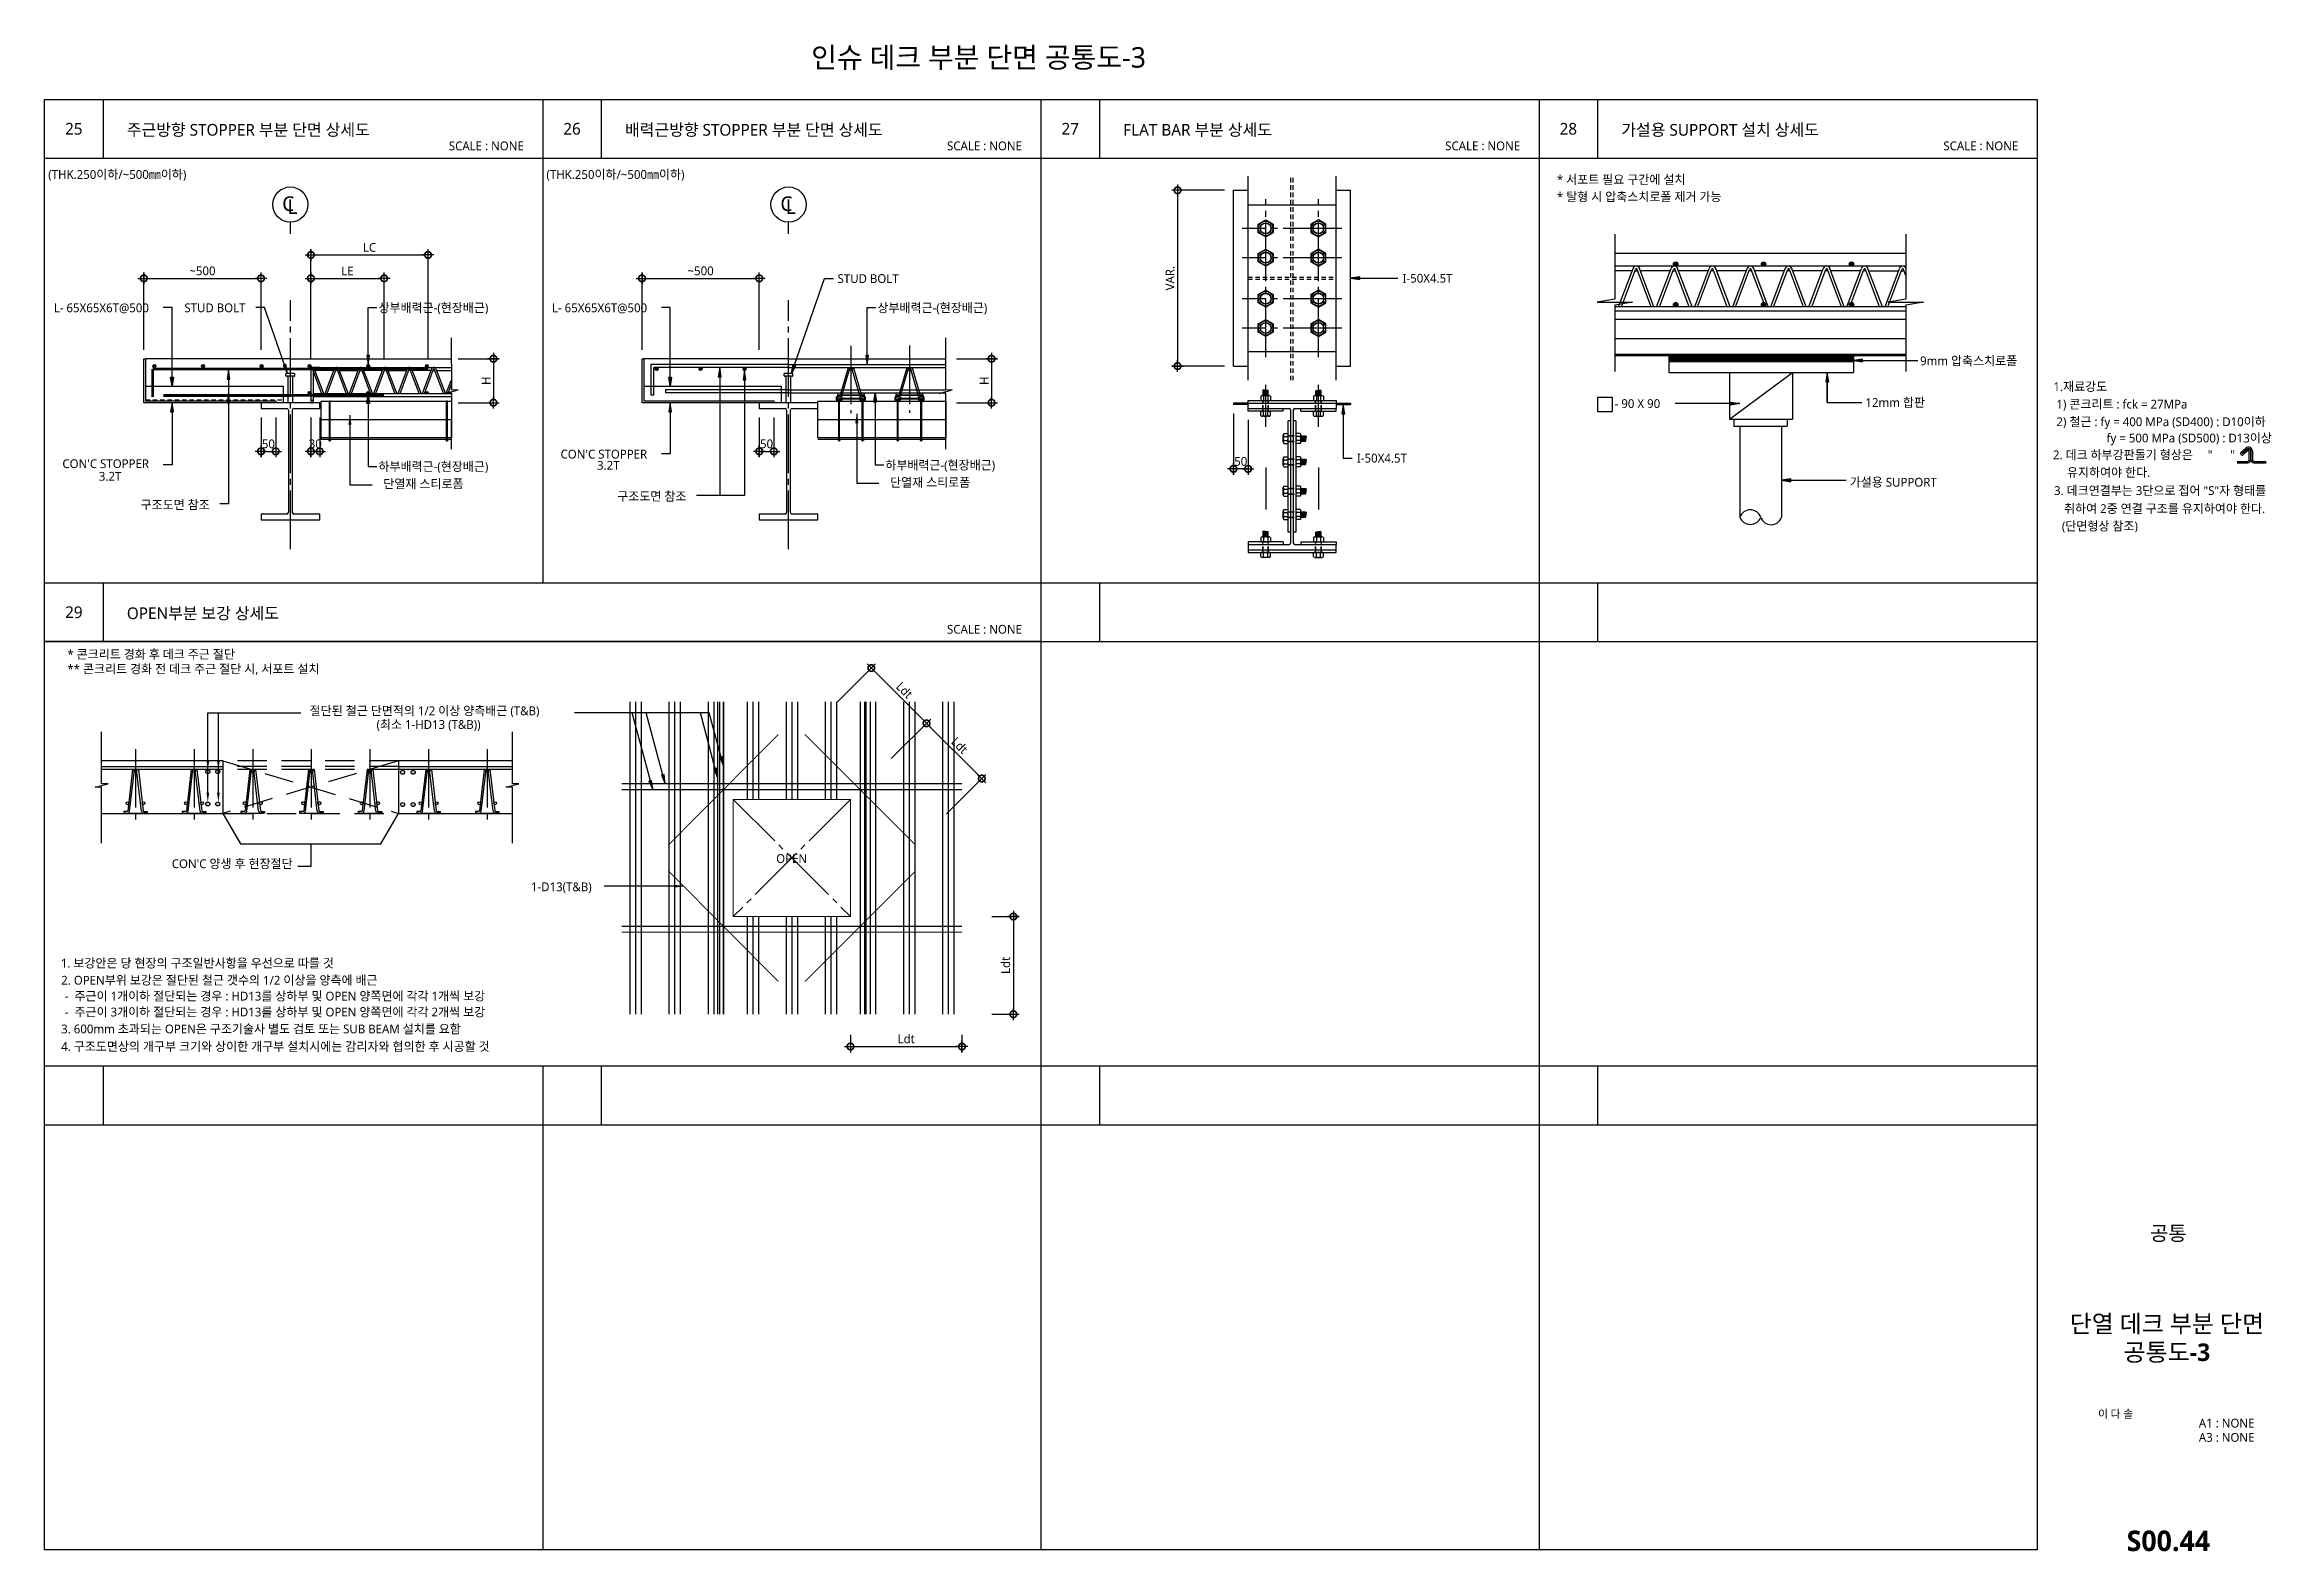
# Model space of a CAD drawing. Extents: x 517 to 33347, y 263 to 5437.
# Drawn here: x 25747 to 33347, y 294 to 5437 of the extents above; entities that cross this region are included whole.
import ezdxf
from ezdxf.enums import TextEntityAlignment as Align

# ---------------------------------------------------------------- set-up
doc = ezdxf.new("R2010")
doc.units = 0
doc.header["$LTSCALE"] = 10
doc.header["$MEASUREMENT"] = 0
for name, pattern in [('CEN', [26, 20, -2, 2, -2]), ('CENTER', [2, 1.25, -0.25, 0.25, -0.25]), ('HID', [2.5, 1.5, -1]), ('HIDDEN', [3, 2, -1])]:
    doc.linetypes.add(name, pattern=pattern)
for name, color, linetype in [('1', 1, 'Continuous'), ('7DIM', 7, 'Continuous'), ('AA-WAXM-CONC', 2, 'Continuous'), ('CEN', 1, 'CEN'), ('D-TEX1', 6, 'Continuous'), ('E', 7, 'Continuous'), ('E2', 7, 'Continuous'), ('M1', 4, 'Continuous'), ('M2', 7, 'Continuous'), ('M4', 7, 'Continuous'), ('SEC', 7, 'Continuous'), ('SHT', 5, 'Continuous'), ('SYM', 6, 'Continuous'), ('SYM-BUB', 3, 'Continuous'), ('SYM-LEAD', 6, 'Continuous'), ('TABLE', 7, 'Continuous'), ('TEXT', 3, 'Continuous'), ('TITLE', 7, 'Continuous'), ('단열재', 7, 'Continuous')]:
    doc.layers.add(name, color=color, linetype=linetype)
for name, color, linetype, lineweight in [('숨은선', 2, 'HIDDEN', 20), ('외형선', 3, 'Continuous', 35), ('치수선', 1, 'Continuous', 18)]:
    doc.layers.add(name, color=color, linetype=linetype, lineweight=lineweight)
doc.styles.add('HD', font='malgun.ttf')
doc.styles.get("Standard").update_dxf_attribs({"font": 'malgun.ttf'})
doc.styles.add('굴림', font='malgun.ttf')
doc.styles.add('맑은고딕', font='malgun.ttf')
doc.styles.add('맑은고딕B', font='malgunbd.ttf')
doc.styles.add('스타일1', font='malgun.ttf')
doc.linetypes.add('BATTING', pattern='A,0.0001,-0.1,[134,ltypeshp.shx,S=0.1,R=0,X=-0.1,Y=0],-0.2,[134,ltypeshp.shx,S=0.1,R=180,X=0.1,Y=0],-0.1', length=0.4001)
doc.linetypes.add('DECK SUPPORT', pattern='A,12.7,-0.88,["O",Standard,S=4,R=0,X=-0.74,Y=-1.8],-0.55', length=14.13)
doc.dimstyles.new('CJA', dxfattribs={"dimscale": 200, "dimtxt": 3, "dimasz": 1, "dimexe": 2, "dimexo": 3, "dimgap": 1, "dimtad": 1, "dimdec": 0, "dimzin": 1, "dimdsep": 46, "dimlunit": 6, "dimtxsty": '스타일1', "dimblk": 'GAUN-DOT', "dimcen": -2, "dimdle": 2, "dimclrd": 256, "dimclre": 256, "dimclrt": 3, "dimadec": 0, "dimazin": 0, "dimtfac": 1, "dimtdec": 0, "dimtix": 1, "dimtmove": 2, "dimatfit": 3, "dimldrblk": 'DOTSMALL', "dimfxl": 1, "dimtolj": 1, "dimtzin": 1, "dimarcsym": 0})
doc.dimstyles.new('ISO-25', dxfattribs={"dimtxt": 2.5, "dimasz": 2.5, "dimexe": 1.25, "dimexo": 0.625, "dimtad": 1, "dimtxsty": 'Standard', "dimcen": 2.5, "dimadec": 0, "dimazin": 0, "dimtfac": 1, "dimtmove": 0, "dimatfit": 3, "dimfxl": 1, "dimarcsym": 0})

msp = doc.modelspace()

# ---------------------------------------------------------------- texts
at = {"layer": 'TEXT', "style": '스타일1'}
msp.add_text('인슈 데크 부분 단면 공통도-3', height=70, dxfattribs=at).set_placement((28363.5, 5358.2))
at = {"layer": 'TEXT', "color": 6, "linetype": 'ByBlock', "style": '스타일1'}
for s, p in [('25', (25847.5, 5149.6)), ('26', (27547.5, 5149.6)), ('27', (29247.5, 5149.6)), ('28', (30947.5, 5149.6)), ('29', (25847.5, 3499.6))]:
    msp.add_text(s, height=40, dxfattribs=at).set_placement(p, align=Align.MIDDLE_CENTER)
at = {"layer": 'TEXT', "linetype": 'ByBlock'}
for s, height, style, p in [('주근방향 STOPPER 부분 단면 상세도', 40, '스타일1', (26028.4, 5126)), ('배력근방향 STOPPER 부분 단면 상세도', 40, '스타일1', (27728.4, 5126)), ('FLAT BAR 부분 상세도', 40, '스타일1', (29428.4, 5126)), ('가설용 SUPPORT 설치 상세도', 40, '스타일1', (31128.4, 5126)), ('(THK.250이하/~500㎜이하)', 30, '스타일1', (25760.1, 4978.6)), ('(THK.250이하/~500㎜이하)', 30, '스타일1', (27460.1, 4978.6)), ('* 서포트 필요 구간에 설치', 30, '스타일1', (30908.4, 4961.2)), ('C', 50, 'HD', (26558.6, 4868.9)), ('L', 50, 'HD', (26576.6, 4858.9)), ('C', 50, 'HD', (28258.6, 4868.9)), ('L', 50, 'HD', (28276.6, 4858.9)), ('* 탈형 시 압축스치로폴 제거 가능', 30, '스타일1', (30908.4, 4902.5)), ('STUD BOLT', 30, '스타일1', (28453.6, 4623.2)), ('I-50X4.5T', 30, '스타일1', (30381.8, 4624.4)), ('L- 65X65X6T@500', 30, '스타일1', (25779.1, 4523.4)), ('STUD BOLT', 30, '스타일1', (26224.7, 4523.5)), ('상부배력근-(현장배근)', 30, '스타일1', (26887.1, 4523.5)), ('L- 65X65X6T@500', 30, '스타일1', (27479.1, 4523.4)), ('상부배력근-(현장배근)', 30, '스타일1', (28589.8, 4523.3)), ('9mm 압축스치로폴', 30, '스타일1', (32147.8, 4342.4)), ('- 90 X 90', 30, '스타일1', (31105.5, 4196.5)), ('12mm 합판', 30, '스타일1', (31961.2, 4200.2)), ("CON'C STOPPER", 30, '스타일1', (27508.4, 4024.2)), ('I-50X4.5T', 30, '스타일1', (30226.2, 4010.4)), ("CON'C STOPPER", 30, '스타일1', (25808.4, 3991.5)), ('3.2T', 30, '스타일1', (25932.8, 3948.4)), ('하부배력근-(현장배근)', 30, '스타일1', (26887.1, 3981.6)), ('3.2T', 30, '스타일1', (27632.8, 3985.9)), ('하부배력근-(현장배근)', 30, '스타일1', (28616.7, 3986.4)), ('가설용 SUPPORT', 30, '스타일1', (31907.7, 3928.2)), ('구조도면 참조', 30, '스타일1', (26075.3, 3851.3)), ('구조도면 참조', 30, '스타일1', (27701.9, 3880.2)), ('OPEN부분 보강 상세도', 40, '스타일1', (26028.4, 3476)), ('OPEN', 30, '스타일1', (28244.2, 2643.7)), ('1-D13(T&B)', 30, '스타일1', (27407.3, 2547.2)), ('1. 보강안은 당 현장의 구조일반사항을 우선으로 따를 것', 30, '스타일1', (25802.9, 2286.5)), ('2. OPEN부위 보강은 절단된 철근 갯수의 1/2 이상을 양측에 배근', 30, '스타일1', (25804.4, 2228.4)), (' -  주근이 1개이하 절단되는 경우 : HD13를 상하부 및 OPEN 양쪽면에 각각 1개씩 보강', 30, '스타일1', (25806.8, 2174.2)), (' -  주근이 3개이하 절단되는 경우 : HD13를 상하부 및 OPEN 양쪽면에 각각 2개씩 보강', 30, '스타일1', (25806.8, 2119.9)), ('3. 600mm 초과되는 OPEN은 구조기술사 별도 검토 또는 SUB BEAM 설치를 요함', 30, '스타일1', (25804.3, 2062.1)), ('4. 구조도면상의 개구부 크기와 상이한 개구부 설치시에는 감리자와 협의한 후 시공할 것', 30, '스타일1', (25804.3, 2002.1))]:
    msp.add_text(s, height=height, dxfattribs=dict(at, style=style)).set_placement(p)
at = {"layer": 'TEXT', "color": 3, "style": '스타일1'}
for p in [(27127.2, 5076.2), (28827.2, 5076.2), (30527.2, 5076.2), (32227.2, 5076.2), (28827.2, 3426.2)]:
    msp.add_text('SCALE : NONE', height=30, dxfattribs=at).set_placement(p)
at = {"layer": 'TEXT', "style": '스타일1'}
for s, p in [('1.재료강도', (32602.8, 4245.6)), (' 1) 콘크리트 : fck = 27MPa', (32602.8, 4185.6)), (' 2) 철근 : fy = 400 MPa (SD400) : D10이하', (32602.8, 4125.6)), (' fy = 500 MPa (SD500) : D13이상', (32773.9, 4070.1))]:
    msp.add_text(s, height=30, dxfattribs=at).set_placement(p, align=Align.BOTTOM_LEFT)
for s, p in [('2. 데크 하부강판돌기 형상은     "      " ', (32601.2, 4036.7)), ('유지하여야 한다.', (32649, 3976.7)), ('3. 데크연결부는 3단으로 접어 "S"자 형태를 ', (32604.9, 3914.6)), ('  (단면형상 참조)', (32611.4, 3793.4)), (' 취하여 2중 연결 구조를 유지하여야 한다.', (32628.9, 3853.1))]:
    msp.add_text(s, height=30, dxfattribs=at).set_placement(p, align=Align.MIDDLE_LEFT)
at = {"layer": 'TEXT', "linetype": 'ByBlock', "style": '스타일1'}
for p in [(27177.2, 3937.7), (28906.7, 3942.6)]:
    msp.add_text('단열재 스티로폼', height=30, dxfattribs=at).set_placement(p, align=Align.MIDDLE_RIGHT)
at = {"layer": 'TEXT', "style": '맑은고딕B'}
msp.add_text('공통', height=50, dxfattribs=at).set_placement((32994.9, 1380), align=Align.MIDDLE_CENTER)
at = {"layer": 'TEXT', "color": 10, "linetype": 'ByBlock', "insert": (25825.4, 3370.9), "char_height": 30, "width": 1133.852, "attachment_point": 1, "style": '굴림'}
msp.add_mtext('* 콘크리트 경화 후 데크 주근 절단\\P** 콘크리트 경화 전 데크 주근 절단 시, 서포트 설치', dxfattribs=at)
at = {"layer": 'TEXT', "linetype": 'ByBlock', "char_height": 30, "style": '스타일1'}
for s, insert, width, attachment_point in [('절단된 철근 단면적의 1/2 이상 양측배근 (T&B)', (26652.2, 3178), 903.922, 1), ('(최소 1-HD13 (T&B))', (26880.3, 3131.2), 903.922, 1), ("CON'C 양생 후 현장절단", (26594.1, 2656.1), 772.13, 3)]:
    msp.add_mtext(s, dxfattribs=dict(at, insert=insert, width=width, attachment_point=attachment_point))

# ---------------------------------------------------------------- blocks, each defined once
blk = doc.blocks.new('GAUN-DOT')
at = {"linetype": 'ByBlock'}
for p, q in [((2, 0), (-2, 0)), ((0, -2), (0, 2))]:
    blk.add_line(p, q, dxfattribs=at)
at = {"const_width": 2.25}
blk.add_lwpolyline([(0, 0.28125, 1), (0, -0.28125, 1)], format="xyb", close=True, dxfattribs=at)
blk = doc.blocks.new('*D85')
at = {"layer": '7DIM', "linetype": 'ByBlock', "lineweight": -2, "transparency": 16777216}
for p, q in [((27159.4, 4364.7), (27299.4, 4364.7)), ((27279.4, 4354.7), (27279.4, 4224.7)), ((27159.4, 4214.7), (27299.4, 4214.7))]:
    blk.add_line(p, q, dxfattribs=at)
at = {"layer": 'DEFPOINTS', "color": 0, "linetype": 'ByBlock', "transparency": 16777216}
for p in [(27129.4, 4364.7), (27129.4, 4214.7), (27279.4, 4214.7)]:
    blk.add_point(p, dxfattribs=at)
at = {"layer": '7DIM', "linetype": 'ByBlock', "lineweight": -2, "transparency": 16777216, "xscale": 10, "yscale": 10, "zscale": 10}
for p, rotation in [((27279.4, 4364.7), 90), ((27279.4, 4214.7), 270)]:
    blk.add_blockref('GAUN-DOT', p, dxfattribs=dict(at, rotation=rotation))
at = {"layer": '7DIM', "color": 3, "linetype": 'ByBlock', "transparency": 16777216, "insert": (27254.4, 4289.7), "char_height": 30, "attachment_point": 5, "rotation": 90, "style": '스타일1'}
blk.add_mtext('\\A1;H', dxfattribs=at)
blk = doc.blocks.new('_DotSmall')
at = {"color": 0, "linetype": 'ByBlock', "const_width": 0.5}
blk.add_lwpolyline([(-0.0625, 0, 1), (0.0625, 0, 1)], format="xyb", close=True, dxfattribs=at)
blk = doc.blocks.new('*D86')
at = {"layer": '7DIM', "linetype": 'ByBlock', "lineweight": -2, "transparency": 16777216}
for p, q in [((26486.4, 4164.7), (26486.4, 4028.5)), ((26536.4, 4164.7), (26536.4, 4028.5)), ((26476.4, 4048.5), (26466.4, 4048.5)), ((26486.4, 4048.5), (26536.4, 4048.5)), ((26546.4, 4048.5), (26556.4, 4048.5))]:
    blk.add_line(p, q, dxfattribs=at)
at = {"layer": 'DEFPOINTS', "color": 0, "linetype": 'ByBlock', "transparency": 16777216}
for p in [(26486.4, 4194.7), (26536.4, 4194.7), (26536.4, 4048.5)]:
    blk.add_point(p, dxfattribs=at)
at = {"layer": '7DIM', "linetype": 'ByBlock', "lineweight": -2, "transparency": 16777216, "xscale": 10, "yscale": 10, "zscale": 10}
blk.add_blockref('GAUN-DOT', (26486.4, 4048.5), dxfattribs=at)
at = {"layer": '7DIM', "linetype": 'ByBlock', "lineweight": -2, "transparency": 16777216, "xscale": 10, "yscale": 10, "zscale": 10, "rotation": 180}
blk.add_blockref('GAUN-DOT', (26536.4, 4048.5), dxfattribs=at)
at = {"layer": '7DIM', "color": 3, "linetype": 'ByBlock', "transparency": 16777216, "insert": (26511.4, 4074), "char_height": 30, "attachment_point": 5, "style": '스타일1'}
blk.add_mtext('\\A1;50', dxfattribs=at)
blk = doc.blocks.new('*D87')
at = {"layer": '7DIM', "linetype": 'ByBlock', "lineweight": -2, "transparency": 16777216}
for p, q in [((26086.4, 4394.7), (26086.4, 4659)), ((26096.4, 4639), (26476.4, 4639)), ((26486.4, 4394.7), (26486.4, 4659))]:
    blk.add_line(p, q, dxfattribs=at)
at = {"layer": 'DEFPOINTS', "color": 0, "linetype": 'ByBlock', "transparency": 16777216}
for p in [(26486.4, 4639), (26086.4, 4364.7), (26486.4, 4364.7)]:
    blk.add_point(p, dxfattribs=at)
at = {"layer": '7DIM', "linetype": 'ByBlock', "lineweight": -2, "transparency": 16777216, "xscale": 10, "yscale": 10, "zscale": 10, "rotation": 180}
blk.add_blockref('GAUN-DOT', (26086.4, 4639), dxfattribs=at)
at = {"layer": '7DIM', "linetype": 'ByBlock', "lineweight": -2, "transparency": 16777216, "xscale": 10, "yscale": 10, "zscale": 10}
blk.add_blockref('GAUN-DOT', (26486.4, 4639), dxfattribs=at)
at = {"layer": '7DIM', "color": 3, "linetype": 'ByBlock', "transparency": 16777216, "insert": (26286.4, 4664.5), "char_height": 30, "attachment_point": 5, "style": '스타일1'}
blk.add_mtext('\\A1;~500', dxfattribs=at)
blk = doc.blocks.new('*D88')
at = {"layer": '7DIM', "linetype": 'ByBlock', "lineweight": -2, "transparency": 16777216}
for p, q in [((26656.4, 4164.7), (26656.4, 4028.5)), ((26686.4, 4164.7), (26686.4, 4028.5)), ((26646.4, 4048.5), (26636.4, 4048.5)), ((26686.4, 4048.5), (26656.4, 4048.5)), ((26696.4, 4048.5), (26706.4, 4048.5))]:
    blk.add_line(p, q, dxfattribs=at)
at = {"layer": 'DEFPOINTS', "color": 0, "linetype": 'ByBlock', "transparency": 16777216}
for p in [(26656.4, 4194.7), (26686.4, 4194.7), (26656.4, 4048.5)]:
    blk.add_point(p, dxfattribs=at)
at = {"layer": '7DIM', "linetype": 'ByBlock', "lineweight": -2, "transparency": 16777216, "xscale": 10, "yscale": 10, "zscale": 10}
blk.add_blockref('GAUN-DOT', (26656.4, 4048.5), dxfattribs=at)
at = {"layer": '7DIM', "linetype": 'ByBlock', "lineweight": -2, "transparency": 16777216, "xscale": 10, "yscale": 10, "zscale": 10, "rotation": 180}
blk.add_blockref('GAUN-DOT', (26686.4, 4048.5), dxfattribs=at)
at = {"layer": '7DIM', "color": 3, "linetype": 'ByBlock', "transparency": 16777216, "insert": (26671.4, 4074), "char_height": 30, "attachment_point": 5, "style": '스타일1'}
blk.add_mtext('\\A1;30', dxfattribs=at)
blk = doc.blocks.new('*D89')
at = {"layer": '7DIM', "linetype": 'ByBlock', "lineweight": -2, "transparency": 16777216}
for p, q in [((26656.4, 4364.7), (26656.4, 4659)), ((26666.4, 4639), (26896.4, 4639)), ((26906.4, 4364.7), (26906.4, 4659))]:
    blk.add_line(p, q, dxfattribs=at)
at = {"layer": 'DEFPOINTS', "color": 0, "linetype": 'ByBlock', "transparency": 16777216}
for p in [(26906.4, 4639), (26656.4, 4334.7), (26906.4, 4334.7)]:
    blk.add_point(p, dxfattribs=at)
at = {"layer": '7DIM', "linetype": 'ByBlock', "lineweight": -2, "transparency": 16777216, "xscale": 10, "yscale": 10, "zscale": 10, "rotation": 180}
blk.add_blockref('GAUN-DOT', (26656.4, 4639), dxfattribs=at)
at = {"layer": '7DIM', "linetype": 'ByBlock', "lineweight": -2, "transparency": 16777216, "xscale": 10, "yscale": 10, "zscale": 10}
blk.add_blockref('GAUN-DOT', (26906.4, 4639), dxfattribs=at)
at = {"layer": '7DIM', "color": 3, "linetype": 'ByBlock', "transparency": 16777216, "insert": (26781.4, 4664), "char_height": 30, "attachment_point": 5, "style": '스타일1'}
blk.add_mtext('\\A1;LE', dxfattribs=at)
blk = doc.blocks.new('*D90')
at = {"layer": '7DIM', "linetype": 'ByBlock', "lineweight": -2, "transparency": 16777216}
for p, q in [((26656.4, 4364.7), (26656.4, 4739)), ((26666.4, 4719), (27046.4, 4719)), ((27056.4, 4364.7), (27056.4, 4739))]:
    blk.add_line(p, q, dxfattribs=at)
at = {"layer": 'DEFPOINTS', "color": 0, "linetype": 'ByBlock', "transparency": 16777216}
for p in [(27056.4, 4719), (26656.4, 4334.7), (27056.4, 4334.7)]:
    blk.add_point(p, dxfattribs=at)
at = {"layer": '7DIM', "linetype": 'ByBlock', "lineweight": -2, "transparency": 16777216, "xscale": 10, "yscale": 10, "zscale": 10, "rotation": 180}
blk.add_blockref('GAUN-DOT', (26656.4, 4719), dxfattribs=at)
at = {"layer": '7DIM', "linetype": 'ByBlock', "lineweight": -2, "transparency": 16777216, "xscale": 10, "yscale": 10, "zscale": 10}
blk.add_blockref('GAUN-DOT', (27056.4, 4719), dxfattribs=at)
at = {"layer": '7DIM', "color": 3, "linetype": 'ByBlock', "transparency": 16777216, "insert": (26856.4, 4744.5), "char_height": 30, "attachment_point": 5, "style": '스타일1'}
blk.add_mtext('\\A1;LC', dxfattribs=at)
blk = doc.blocks.new('*D91')
at = {"layer": '7DIM', "linetype": 'ByBlock', "lineweight": -2, "transparency": 16777216}
for p, q in [((27786.4, 4394.7), (27786.4, 4659)), ((27796.4, 4639), (28176.4, 4639)), ((28186.4, 4394.7), (28186.4, 4659))]:
    blk.add_line(p, q, dxfattribs=at)
at = {"layer": 'DEFPOINTS', "color": 0, "linetype": 'ByBlock', "transparency": 16777216}
for p in [(28186.4, 4639), (27786.4, 4364.7), (28186.4, 4364.7)]:
    blk.add_point(p, dxfattribs=at)
at = {"layer": '7DIM', "linetype": 'ByBlock', "lineweight": -2, "transparency": 16777216, "xscale": 10, "yscale": 10, "zscale": 10, "rotation": 180}
blk.add_blockref('GAUN-DOT', (27786.4, 4639), dxfattribs=at)
at = {"layer": '7DIM', "linetype": 'ByBlock', "lineweight": -2, "transparency": 16777216, "xscale": 10, "yscale": 10, "zscale": 10}
blk.add_blockref('GAUN-DOT', (28186.4, 4639), dxfattribs=at)
at = {"layer": '7DIM', "color": 3, "linetype": 'ByBlock', "transparency": 16777216, "insert": (27986.4, 4664.5), "char_height": 30, "attachment_point": 5, "style": '스타일1'}
blk.add_mtext('\\A1;~500', dxfattribs=at)
blk = doc.blocks.new('*D92')
at = {"layer": '7DIM', "linetype": 'ByBlock', "lineweight": -2, "transparency": 16777216}
for p, q in [((28186.4, 4164.7), (28186.4, 4028.5)), ((28236.4, 4164.7), (28236.4, 4028.5)), ((28176.4, 4048.5), (28166.4, 4048.5)), ((28186.4, 4048.5), (28236.4, 4048.5)), ((28246.4, 4048.5), (28256.4, 4048.5))]:
    blk.add_line(p, q, dxfattribs=at)
at = {"layer": 'DEFPOINTS', "color": 0, "linetype": 'ByBlock', "transparency": 16777216}
for p in [(28186.4, 4194.7), (28236.4, 4194.7), (28236.4, 4048.5)]:
    blk.add_point(p, dxfattribs=at)
at = {"layer": '7DIM', "linetype": 'ByBlock', "lineweight": -2, "transparency": 16777216, "xscale": 10, "yscale": 10, "zscale": 10}
blk.add_blockref('GAUN-DOT', (28186.4, 4048.5), dxfattribs=at)
at = {"layer": '7DIM', "linetype": 'ByBlock', "lineweight": -2, "transparency": 16777216, "xscale": 10, "yscale": 10, "zscale": 10, "rotation": 180}
blk.add_blockref('GAUN-DOT', (28236.4, 4048.5), dxfattribs=at)
at = {"layer": '7DIM', "color": 3, "linetype": 'ByBlock', "transparency": 16777216, "insert": (28211.4, 4074), "char_height": 30, "attachment_point": 5, "style": '스타일1'}
blk.add_mtext('\\A1;50', dxfattribs=at)
blk = doc.blocks.new('*D93')
at = {"layer": '7DIM', "linetype": 'ByBlock', "lineweight": -2, "transparency": 16777216}
for p, q in [((28859.1, 4364.7), (28999.1, 4364.7)), ((28979.1, 4354.7), (28979.1, 4224.7)), ((28859.1, 4214.7), (28999.1, 4214.7))]:
    blk.add_line(p, q, dxfattribs=at)
at = {"layer": 'DEFPOINTS', "color": 0, "linetype": 'ByBlock', "transparency": 16777216}
for p in [(28829.1, 4364.7), (28829.1, 4214.7), (28979.1, 4214.7)]:
    blk.add_point(p, dxfattribs=at)
at = {"layer": '7DIM', "linetype": 'ByBlock', "lineweight": -2, "transparency": 16777216, "xscale": 10, "yscale": 10, "zscale": 10}
for p, rotation in [((28979.1, 4364.7), 90), ((28979.1, 4214.7), 270)]:
    blk.add_blockref('GAUN-DOT', p, dxfattribs=dict(at, rotation=rotation))
at = {"layer": '7DIM', "color": 3, "linetype": 'ByBlock', "transparency": 16777216, "insert": (28954.1, 4289.7), "char_height": 30, "attachment_point": 5, "rotation": 90, "style": '스타일1'}
blk.add_mtext('\\A1;H', dxfattribs=at)
blk = doc.blocks.new('123')
at = {"layer": '숨은선', "ltscale": 0.5}
for p, q in [((1428.6, 683.4), (1428.6, 690.4)), ((1442.6, 684.4), (1428.6, 684.4)), ((1504.6, 684.4), (1518.6, 684.4)), ((1518.6, 683.4), (1518.6, 690.4)), ((1428.6, 683.4), (1442.6, 683.4)), ((1504.6, 683.4), (1518.6, 683.4))]:
    blk.add_line(p, q, dxfattribs=at)
at = {"layer": '외형선'}
for p, q in [((1424.6, 690.4), (1442.6, 690.4)), ((1424.6, 690.4), (1424.6, 679.4)), ((1428.6, 695.4), (1518.6, 695.4)), ((1428.6, 690.4), (1428.6, 695.4)), ((1442.6, 683.4), (1442.6, 690.4)), ((1504.6, 684.4), (1442.6, 684.4)), ((1504.6, 690.4), (1522.6, 690.4)), ((1504.6, 690.4), (1504.6, 683.4)), ((1518.6, 695.4), (1518.6, 690.4)), ((1522.6, 690.4), (1522.6, 679.4)), ((1424.6, 679.4), (1442.6, 679.4)), ((1426.1, 679.4), (1426.1, 675.4)), ((1426.1, 675.4), (1441.1, 675.4)), ((1441.1, 679.4), (1441.1, 675.4)), ((1504.6, 683.4), (1442.6, 683.4)), ((1442.6, 679.4), (1442.6, 683.4)), ((1504.6, 679.4), (1504.6, 683.4)), ((1522.6, 679.4), (1504.6, 679.4)), ((1506.1, 679.4), (1506.1, 675.4)), ((1506.1, 675.4), (1521.1, 675.4)), ((1521.1, 679.4), (1521.1, 675.4))]:
    blk.add_line(p, q, dxfattribs=at)
blk = doc.blocks.new('볼트')
at = {"linetype": 'ByBlock'}
for p, q in [((181034, -2386.5), (181034, -2255)), ((181034, -2255), (181037, -2255)), ((181037, -2386.5), (181037, -2255))]:
    blk.add_line(p, q, dxfattribs=at)
at = {"layer": 'CEN', "linetype": 'CENTER'}
blk.add_line((181035.5, -2392.6), (181035.5, -2255), dxfattribs=at)
at = {"layer": 'E2', "linetype": 'ByBlock'}
blk.add_line((181035.5, -2387.5), (181035.5, -2389.5), dxfattribs=at)
for points in [[(181030.5, -2387.5), (181030.5, -2386.5), (181040.5, -2386.5), (181040.5, -2387.5)], [(181033, -2389.5), (181033, -2387.5), (181038, -2387.5), (181038, -2389.5)]]:
    blk.add_lwpolyline(points, close=True, dxfattribs=at)
blk = doc.blocks.new('*D101')
at = {"layer": '7DIM', "linetype": 'ByBlock', "lineweight": -2, "transparency": 16777216}
for p, q in [((28497.7, 2057.2), (28497.7, 1997.2)), ((28878.3, 2057.2), (28878.3, 1997.2)), ((28507.7, 2017.2), (28868.3, 2017.2))]:
    blk.add_line(p, q, dxfattribs=at)
at = {"layer": 'DEFPOINTS', "color": 0, "linetype": 'ByBlock', "transparency": 16777216}
for p in [(28497.7, 2087.2), (28878.3, 2087.2), (28878.3, 2017.2)]:
    blk.add_point(p, dxfattribs=at)
at = {"layer": '7DIM', "linetype": 'ByBlock', "lineweight": -2, "transparency": 16777216, "xscale": 10, "yscale": 10, "zscale": 10, "rotation": 180}
blk.add_blockref('GAUN-DOT', (28497.7, 2017.2), dxfattribs=at)
at = {"layer": '7DIM', "linetype": 'ByBlock', "lineweight": -2, "transparency": 16777216, "xscale": 10, "yscale": 10, "zscale": 10}
blk.add_blockref('GAUN-DOT', (28878.3, 2017.2), dxfattribs=at)
at = {"layer": '7DIM', "color": 3, "linetype": 'ByBlock', "transparency": 16777216, "insert": (28688, 2043.3), "char_height": 30, "attachment_point": 5, "style": '스타일1'}
blk.add_mtext('\\A1;Ldt', dxfattribs=at)
blk = doc.blocks.new('*D102')
at = {"layer": '7DIM', "linetype": 'ByBlock', "lineweight": -2, "transparency": 16777216}
for p, q in [((28980.1, 2460.8), (29073.7, 2460.8)), ((29053.7, 2450.8), (29053.7, 2137.5)), ((28980.1, 2127.5), (29073.7, 2127.5))]:
    blk.add_line(p, q, dxfattribs=at)
at = {"layer": 'DEFPOINTS', "color": 0, "linetype": 'ByBlock', "transparency": 16777216}
for p in [(28950.1, 2460.8), (28950.1, 2127.5), (29053.7, 2127.5)]:
    blk.add_point(p, dxfattribs=at)
at = {"layer": '7DIM', "linetype": 'ByBlock', "lineweight": -2, "transparency": 16777216, "xscale": 10, "yscale": 10, "zscale": 10}
for p, rotation in [((29053.7, 2460.8), 90), ((29053.7, 2127.5), 270)]:
    blk.add_blockref('GAUN-DOT', p, dxfattribs=dict(at, rotation=rotation))
at = {"layer": '7DIM', "color": 3, "linetype": 'ByBlock', "transparency": 16777216, "insert": (29027.6, 2294.2), "char_height": 30, "attachment_point": 5, "rotation": 90, "style": '스타일1'}
blk.add_mtext('\\A1;Ldt', dxfattribs=at)
blk = doc.blocks.new('*D103')
at = {"layer": '7DIM', "linetype": 'ByBlock', "lineweight": -2, "transparency": 16777216}
for p, q in [((28637.1, 3000.2), (28771.5, 3134.6)), ((28938.8, 2938.9), (28764.4, 3113.4)), ((28825.7, 2811.7), (28960, 2946))]:
    blk.add_line(p, q, dxfattribs=at)
at = {"layer": 'DEFPOINTS', "color": 0, "linetype": 'ByBlock', "transparency": 16777216}
for p in [(28757.3, 3120.4), (28615.9, 2979), (28804.5, 2790.5)]:
    blk.add_point(p, dxfattribs=at)
at = {"layer": '7DIM', "linetype": 'ByBlock', "lineweight": -2, "transparency": 16777216, "xscale": 10, "yscale": 10, "zscale": 10}
for p, rotation in [((28757.3, 3120.4), 135.0000000000089), ((28945.9, 2931.9), 315.0000000000089)]:
    blk.add_blockref('GAUN-DOT', p, dxfattribs=dict(at, rotation=rotation))
at = {"layer": '7DIM', "color": 3, "linetype": 'ByBlock', "transparency": 16777216, "insert": (28870.1, 3044.6), "char_height": 30, "attachment_point": 5, "rotation": 315, "style": '스타일1'}
blk.add_mtext('\\A1;Ldt', dxfattribs=at)
blk = doc.blocks.new('*D104')
at = {"layer": '7DIM', "linetype": 'ByBlock', "lineweight": -2, "transparency": 16777216}
for p, q in [((28448.6, 3188.8), (28582.9, 3323.1)), ((28750.3, 3127.5), (28575.8, 3301.9)), ((28637.1, 3000.2), (28771.5, 3134.6))]:
    blk.add_line(p, q, dxfattribs=at)
at = {"layer": 'DEFPOINTS', "color": 0, "linetype": 'ByBlock', "transparency": 16777216}
for p in [(28568.8, 3309), (28427.3, 3167.6), (28615.9, 2979)]:
    blk.add_point(p, dxfattribs=at)
at = {"layer": '7DIM', "linetype": 'ByBlock', "lineweight": -2, "transparency": 16777216, "xscale": 10, "yscale": 10, "zscale": 10}
for p, rotation in [((28568.8, 3309), 135), ((28757.3, 3120.4), 315)]:
    blk.add_blockref('GAUN-DOT', p, dxfattribs=dict(at, rotation=rotation))
at = {"layer": '7DIM', "color": 3, "linetype": 'ByBlock', "transparency": 16777216, "insert": (28681.5, 3233.2), "char_height": 30, "attachment_point": 5, "rotation": 315, "style": '스타일1'}
blk.add_mtext('\\A1;Ldt', dxfattribs=at)
blk = doc.blocks.new('TITLE')
at = {"layer": 'TITLE', "style": '스타일1'}
for tag, height, p in [('동명칭', 6, (776.77, -457.26)), ('SCALE-A1', 3, (797.5, -522)), ('SCALE-A3', 3, (797.5, -527)), ('DATA', 3, (797.5, -540))]:
    blk.add_attdef(tag, text='', height=height, dxfattribs=at).set_placement(p, align=Align.MIDDLE)
for tag, height, p in [('TITLE1', 6, (776.5, -479.4)), ('TITLE4', 6, (776.5, -484.39)), ('TITLE2', 6, (776.5, -489)), ('TITLE5', 6, (776.5, -493.99)), ('TITLE3', 6, (776.5, -498.7)), ('NAME-1', 3, (760.16, -517.5)), ('NAME-2', 3, (760.16, -526.5)), ('A0.00', 7, (776.5, -561))]:
    blk.add_attdef(tag, text='', height=height, dxfattribs=at).set_placement(p, align=Align.MIDDLE_CENTER)
blk = doc.blocks.new('*D203')
at = {"layer": '7DIM', "linetype": 'ByBlock', "lineweight": -2, "transparency": 16777216}
for p, q in [((29774.6, 4939.6), (29593.9, 4939.6)), ((29613.9, 4929.6), (29613.9, 4349.6)), ((29774.6, 4339.6), (29593.9, 4339.6))]:
    blk.add_line(p, q, dxfattribs=at)
at = {"layer": 'DEFPOINTS', "color": 0, "linetype": 'ByBlock', "transparency": 16777216}
for p in [(29804.6, 4939.6), (29613.9, 4339.6), (29804.6, 4339.6)]:
    blk.add_point(p, dxfattribs=at)
at = {"layer": '7DIM', "linetype": 'ByBlock', "lineweight": -2, "transparency": 16777216, "xscale": 10, "yscale": 10, "zscale": 10}
for p, rotation in [((29613.9, 4939.6), 90), ((29613.9, 4339.6), 270)]:
    blk.add_blockref('GAUN-DOT', p, dxfattribs=dict(at, rotation=rotation))
at = {"layer": '7DIM', "color": 3, "linetype": 'ByBlock', "transparency": 16777216, "insert": (29588.6, 4639.6), "char_height": 30, "attachment_point": 5, "rotation": 90, "style": '스타일1'}
blk.add_mtext('\\A1;VAR.', dxfattribs=at)
blk = doc.blocks.new('*D204')
at = {"layer": '7DIM', "linetype": 'ByBlock', "lineweight": -2, "transparency": 16777216}
for p, q in [((29804.6, 4178.2), (29804.6, 3968.8)), ((29854.6, 4155.7), (29854.6, 3968.8)), ((29794.6, 3988.8), (29784.6, 3988.8)), ((29854.6, 3988.8), (29804.6, 3988.8)), ((29864.6, 3988.8), (29874.6, 3988.8))]:
    blk.add_line(p, q, dxfattribs=at)
at = {"layer": 'DEFPOINTS', "color": 0, "linetype": 'ByBlock', "transparency": 16777216}
for p in [(29804.6, 4208.2), (29854.6, 4185.7), (29804.6, 3988.8)]:
    blk.add_point(p, dxfattribs=at)
at = {"layer": '7DIM', "linetype": 'ByBlock', "lineweight": -2, "transparency": 16777216, "xscale": 10, "yscale": 10, "zscale": 10}
blk.add_blockref('GAUN-DOT', (29804.6, 3988.8), dxfattribs=at)
at = {"layer": '7DIM', "linetype": 'ByBlock', "lineweight": -2, "transparency": 16777216, "xscale": 10, "yscale": 10, "zscale": 10, "rotation": 180}
blk.add_blockref('GAUN-DOT', (29854.6, 3988.8), dxfattribs=at)
at = {"layer": '7DIM', "color": 3, "linetype": 'ByBlock', "transparency": 16777216, "insert": (29829.6, 4014.3), "char_height": 30, "attachment_point": 5, "style": '스타일1'}
blk.add_mtext('\\A1;50', dxfattribs=at)

# ---------------------------------------------------------------- dimensions: what is measured, and where the dimension line sits
at = {"layer": '7DIM', "linetype": 'ByBlock'}
for base, p1, p2, angle, text, picture, middle in [((29613.9, 4339.6), (29804.6, 4939.6), (29804.6, 4339.6), 90, 'VAR.', '*D203', (29588.6, 4639.6)), ((27279.4, 4214.7), (27129.4, 4364.7), (27129.4, 4214.7), 90, 'H', '*D85', (27254.4, 4289.7)), ((28979.1, 4214.7), (28829.1, 4364.7), (28829.1, 4214.7), 90, 'H', '*D93', (28954.1, 4289.7)), ((26536.4, 4048.5), (26486.4, 4194.7), (26536.4, 4194.7), 180, '50', '*D86', (26511.4, 4074)), ((28236.4, 4048.5), (28186.4, 4194.7), (28236.4, 4194.7), 180, '50', '*D92', (28211.4, 4074)), ((29053.7, 2127.5), (28950.1, 2460.8), (28950.1, 2127.5), 90, 'Ldt', '*D102', (29027.6, 2294.2)), ((28878.3, 2017.2), (28497.7, 2087.2), (28878.3, 2087.2), 180, 'Ldt', '*D101', (28688, 2043.3))]:
    dim = msp.add_linear_dim(base=base, p1=p1, p2=p2, angle=angle, text=text, dimstyle='CJA', override={"dimscale": 10}, dxfattribs=at)
    dim.commit()
    dim.dimension.update_dxf_attribs({"geometry": picture, "text_midpoint": middle})
for base, p1, p2, text, picture, middle in [((27056.4, 4719), (26656.4, 4334.7), (27056.4, 4334.7), 'LC', '*D90', (26856.4, 4744.5)), ((26486.4, 4639), (26086.4, 4364.7), (26486.4, 4364.7), '~500', '*D87', (26286.4, 4664.5)), ((26906.4, 4639), (26656.4, 4334.7), (26906.4, 4334.7), 'LE', '*D89', (26781.4, 4664)), ((28186.4, 4639), (27786.4, 4364.7), (28186.4, 4364.7), '~500', '*D91', (27986.4, 4664.5)), ((26656.4, 4048.5), (26686.4, 4194.7), (26656.4, 4194.7), '30', '*D88', (26671.4, 4074))]:
    dim = msp.add_linear_dim(base=base, p1=p1, p2=p2, text=text, dimstyle='CJA', override={"dimscale": 10}, dxfattribs=at)
    dim.commit()
    dim.dimension.update_dxf_attribs({"geometry": picture, "text_midpoint": middle})
dim = msp.add_linear_dim(base=(29804.6, 3988.8), p1=(29854.6, 4185.7), p2=(29804.6, 4208.2), dimstyle='CJA', override={"dimscale": 10}, dxfattribs=at)
dim.commit()
dim.dimension.update_dxf_attribs({"geometry": '*D204', "text_midpoint": (29829.6, 4014.3)})
for p1, p2, picture, middle in [((28615.9, 2979), (28427.3, 3167.6), '*D104', (28681.5, 3233.2)), ((28804.5, 2790.5), (28615.9, 2979), '*D103', (28870.1, 3044.6))]:
    dim = msp.add_aligned_dim(p1=p1, p2=p2, distance=-200, text='Ldt', dimstyle='CJA', override={"dimscale": 10}, dxfattribs=at)
    dim.commit()
    dim.dimension.update_dxf_attribs({"geometry": picture, "text_midpoint": middle})

# ---------------------------------------------------------------- hatches: boundary and pattern name
at = {"layer": '1', "linetype": 'DECK SUPPORT', "ltscale": 10}
h = msp.add_hatch(color=256, dxfattribs=at)
h.dxf.hatch_style = 1
edge = h.paths.add_edge_path()
edge.add_ellipse((27005.4, 2953.1), major_axis=(-6.86, 0), ratio=1, start_angle=0, end_angle=360, ccw=False)
edge = h.paths.add_edge_path()
edge.add_ellipse((27005.4, 2843.1), major_axis=(-6.86, 0), ratio=1, start_angle=0, end_angle=360, ccw=False)
edge = h.paths.add_edge_path()
edge.add_ellipse((26969.4, 2843.1), major_axis=(-6.86, 0), ratio=1, start_angle=0, end_angle=360, ccw=False)
edge = h.paths.add_edge_path()
edge.add_ellipse((26304.7, 2955.1), major_axis=(-6.86, 0), ratio=1, start_angle=0, end_angle=360, ccw=False)
edge = h.paths.add_edge_path()
edge.add_ellipse((26969.4, 2953.1), major_axis=(-6.86, 0), ratio=1, start_angle=0, end_angle=360, ccw=False)
edge = h.paths.add_edge_path()
edge.add_ellipse((26338.7, 2845.1), major_axis=(-6.86, 0), ratio=1, start_angle=0, end_angle=360, ccw=False)
edge = h.paths.add_edge_path()
edge.add_ellipse((26304.7, 2845.1), major_axis=(-6.86, 0), ratio=1, start_angle=0, end_angle=360, ccw=False)
edge = h.paths.add_edge_path()
edge.add_ellipse((26338.7, 2955.1), major_axis=(-6.86, 0), ratio=1, start_angle=0, end_angle=360, ccw=False)
at = {"layer": 'SEC'}
h = msp.add_hatch(color=3, dxfattribs=at)
edge = h.paths.add_edge_path()
edge.add_arc((31313.7, 4687.9), 7.5, 0, 360)
h = msp.add_hatch(color=3, dxfattribs=at)
edge = h.paths.add_edge_path()
edge.add_arc((31613.7, 4687.9), 7.5, 0, 360)
h = msp.add_hatch(color=3, dxfattribs=at)
edge = h.paths.add_edge_path()
edge.add_arc((31913.7, 4687.9), 7.5, 0, 360)
h = msp.add_hatch(color=3, dxfattribs=at)
edge = h.paths.add_edge_path()
edge.add_arc((31313.7, 4549.5), 7.5, 0, 360)
h = msp.add_hatch(color=3, dxfattribs=at)
edge = h.paths.add_edge_path()
edge.add_arc((31613.7, 4549.5), 7.5, 0, 360)
h = msp.add_hatch(color=3, dxfattribs=at)
edge = h.paths.add_edge_path()
edge.add_arc((31913.7, 4549.5), 7.5, 0, 360)
h = msp.add_hatch(color=3, dxfattribs=at)
edge = h.paths.add_edge_path()
edge.add_arc((26122.4, 4339.8), 5, 0, 360)
h = msp.add_hatch(color=3, dxfattribs=at)
edge = h.paths.add_edge_path()
edge.add_arc((26288.3, 4339.8), 5, 0, 360)
h = msp.add_hatch(color=3, dxfattribs=at)
edge = h.paths.add_edge_path()
edge.add_arc((26488.3, 4339.8), 5, 0, 360)
h = msp.add_hatch(color=3, dxfattribs=at)
edge = h.paths.add_edge_path()
edge.add_arc((26652, 4339.8), 5, 0, 360)
h = msp.add_hatch(color=3, dxfattribs=at)
edge = h.paths.add_edge_path()
edge.add_arc((26852, 4339.8), 5, 0, 360)
h = msp.add_hatch(color=3, dxfattribs=at)
edge = h.paths.add_edge_path()
edge.add_arc((27052, 4339.8), 5, 0, 360)
h = msp.add_hatch(color=3, dxfattribs=at)
edge = h.paths.add_edge_path()
edge.add_arc((27836.4, 4329.7), 5, 0, 360)
h = msp.add_hatch(color=3, dxfattribs=at)
edge = h.paths.add_edge_path()
edge.add_arc((27986.4, 4329.7), 5, 0, 360)
h = msp.add_hatch(color=3, dxfattribs=at)
edge = h.paths.add_edge_path()
edge.add_arc((28136.4, 4329.7), 5, 0, 360)
h = msp.add_hatch(color=3, dxfattribs=at)
edge = h.paths.add_edge_path()
edge.add_arc((26652, 4248.3), 5, 0, 360)
h = msp.add_hatch(color=3, dxfattribs=at)
edge = h.paths.add_edge_path()
edge.add_arc((26852, 4248.3), 5, 0, 360)
h = msp.add_hatch(color=3, dxfattribs=at)
edge = h.paths.add_edge_path()
edge.add_arc((27052, 4248.3), 5, 0, 360)
at = {"layer": 'SYM-LEAD'}
h = msp.add_hatch(color=256, dxfattribs=at)
h.paths.add_polyline_path([(30236, 4634.9), (30236, 4639.6), (30204.6, 4639.6)])
h.paths.add_polyline_path([(30236, 4639.6), (30236, 4644.3), (30204.6, 4639.6)])
h = msp.add_hatch(color=256, dxfattribs=at)
h.paths.add_polyline_path([(26570.5, 4345.9), (26566.1, 4344.3), (26576.4, 4314.7)])
h.paths.add_polyline_path([(26566.1, 4344.3), (26561.6, 4342.8), (26576.4, 4314.7)])
h = msp.add_hatch(color=256, dxfattribs=at)
h.paths.add_polyline_path([(26856.7, 4376.2), (26852, 4376.2), (26852, 4344.8)])
h.paths.add_polyline_path([(26852, 4376.2), (26847.3, 4376.2), (26852, 4344.8)])
h = msp.add_hatch(color=256, dxfattribs=at)
h.paths.add_polyline_path([(28046.7, 4303.2), (28051.4, 4303.2), (28051.4, 4334.7)])
h.paths.add_polyline_path([(28051.4, 4303.2), (28056.1, 4303.2), (28051.4, 4334.7)])
h = msp.add_hatch(color=256, dxfattribs=at)
h.paths.add_polyline_path([(28302.3, 4345.9), (28306.7, 4344.3), (28296.4, 4314.7)])
h.paths.add_polyline_path([(28306.7, 4344.3), (28311.2, 4342.8), (28296.4, 4314.7)])
h = msp.add_hatch(color=256, dxfattribs=at)
h.paths.add_polyline_path([(28559.4, 4376.1), (28554.7, 4376.1), (28554.7, 4344.7)])
h.paths.add_polyline_path([(28554.7, 4376.1), (28550, 4376.1), (28554.7, 4344.7)])
h = msp.add_hatch(color=256, dxfattribs=at)
h.paths.add_polyline_path([(31951.4, 4354.4), (31951.4, 4359.1), (31920, 4359.1)])
h.paths.add_polyline_path([(31951.4, 4359.1), (31951.4, 4363.8), (31920, 4359.1)])
h = msp.add_hatch(color=256, dxfattribs=at)
h.paths.add_polyline_path([(26182.6, 4270.7), (26182.6, 4302.1), (26177.9, 4302.1)])
h.paths.add_polyline_path([(26182.6, 4270.7), (26187.4, 4302.1), (26182.6, 4302.1)])
h = msp.add_hatch(color=256, dxfattribs=at)
h.paths.add_polyline_path([(26370.6, 4294.9), (26375.3, 4294.9), (26375.3, 4326.3)])
h.paths.add_polyline_path([(26375.3, 4294.9), (26380, 4294.9), (26375.3, 4326.3)])
h = msp.add_hatch(color=256, dxfattribs=at)
h.paths.add_polyline_path([(27882.6, 4270.7), (27882.6, 4302.1), (27877.9, 4302.1)])
h.paths.add_polyline_path([(27882.6, 4270.7), (27887.4, 4302.1), (27882.6, 4302.1)])
h = msp.add_hatch(color=256, dxfattribs=at)
h.paths.add_polyline_path([(28131.7, 4293.2), (28136.4, 4293.2), (28136.4, 4324.7)])
h.paths.add_polyline_path([(28136.4, 4293.2), (28141.1, 4293.2), (28136.4, 4324.7)])
h = msp.add_hatch(color=256, dxfattribs=at)
h.paths.add_polyline_path([(31826.5, 4286), (31831.2, 4286), (31831.2, 4317.4)])
h.paths.add_polyline_path([(31831.2, 4286), (31835.9, 4286), (31831.2, 4317.4)])
h = msp.add_hatch(color=256, dxfattribs=at)
h.paths.add_polyline_path([(26182.6, 4214.7), (26182.6, 4183.2), (26177.9, 4183.2)])
h.paths.add_polyline_path([(26182.6, 4214.7), (26187.4, 4183.2), (26182.6, 4183.2)])
h = msp.add_hatch(color=256, dxfattribs=at)
h.paths.add_polyline_path([(26370.6, 4214.3), (26375.3, 4214.3), (26375.3, 4245.7)])
h.paths.add_polyline_path([(26375.3, 4214.3), (26380, 4214.3), (26375.3, 4245.7)])
h = msp.add_hatch(color=256, dxfattribs=at)
h.paths.add_polyline_path([(26852, 4243.3), (26852, 4211.9), (26856.7, 4211.9)])
h.paths.add_polyline_path([(26852, 4243.3), (26847.3, 4211.9), (26852, 4211.9)])
h = msp.add_hatch(color=256, dxfattribs=at)
h.paths.add_polyline_path([(27882.6, 4214.7), (27882.6, 4183.2), (27877.9, 4183.2)])
h.paths.add_polyline_path([(27882.6, 4214.7), (27887.4, 4183.2), (27882.6, 4183.2)])
h = msp.add_hatch(color=256, dxfattribs=at)
h.paths.add_polyline_path([(28581.6, 4248.2), (28581.6, 4216.7), (28586.3, 4216.7)])
h.paths.add_polyline_path([(28581.6, 4248.2), (28576.9, 4216.7), (28581.6, 4216.7)])
h = msp.add_hatch(color=256, dxfattribs=at)
h.paths.add_polyline_path([(30174.9, 4176.8), (30179.6, 4176.8), (30179.6, 4208.2)])
h.paths.add_polyline_path([(30179.6, 4176.8), (30184.3, 4176.8), (30179.6, 4208.2)])
h = msp.add_hatch(color=256, dxfattribs=at)
h.paths.add_polyline_path([(31501.6, 4206.7), (31501.6, 4211.4), (31533, 4211.4)])
h.paths.add_polyline_path([(31501.6, 4211.4), (31501.6, 4216.1), (31533, 4211.4)])
h = msp.add_hatch(color=256, dxfattribs=at)
h.paths.add_polyline_path([(31706.7, 3945.1), (31706.7, 3949.8), (31675.3, 3949.8)])
h.paths.add_polyline_path([(31706.7, 3949.8), (31706.7, 3954.5), (31675.3, 3949.8)])
h = msp.add_hatch(color=256, dxfattribs=at)
h.paths.add_polyline_path([(26309.4, 2992.6), (26304.7, 2992.6), (26304.7, 2961.1)])
h.paths.add_polyline_path([(26304.7, 2992.6), (26300, 2992.6), (26304.7, 2961.1)])
h = msp.add_hatch(color=256, dxfattribs=at)
h.paths.add_polyline_path([(26345.4, 2992.6), (26340.7, 2992.6), (26340.7, 2961.1)])
h.paths.add_polyline_path([(26340.7, 2992.6), (26336, 2992.6), (26340.7, 2961.1)])
h = msp.add_hatch(color=256, dxfattribs=at)
h.paths.add_polyline_path([(28040.8, 2967.4), (28036.3, 2966.2), (28044.4, 2935.8)])
h.paths.add_polyline_path([(28036.3, 2966.2), (28031.7, 2965), (28044.4, 2935.8)])
h = msp.add_hatch(color=256, dxfattribs=at)
h.paths.add_polyline_path([(28060.8, 3006.2), (28056.3, 3005), (28064.4, 2974.7)])
h.paths.add_polyline_path([(28056.3, 3005), (28051.7, 3003.8), (28064.4, 2974.7)])
h = msp.add_hatch(color=256, dxfattribs=at)
h.paths.add_polyline_path([(27819.3, 2925.7), (27814.8, 2924.5), (27822.9, 2894.2)])
h.paths.add_polyline_path([(27814.8, 2924.5), (27810.2, 2923.3), (27822.9, 2894.2)])
h = msp.add_hatch(color=256, dxfattribs=at)
h.paths.add_polyline_path([(27861.8, 2945.7), (27857.3, 2944.5), (27865.4, 2914.2)])
h.paths.add_polyline_path([(27857.3, 2944.5), (27852.7, 2943.3), (27865.4, 2914.2)])
h = msp.add_hatch(color=256, dxfattribs=at)
h.paths.add_polyline_path([(26309.4, 2883.2), (26304.7, 2883.2), (26304.7, 2851.8)])
h.paths.add_polyline_path([(26304.7, 2883.2), (26300, 2883.2), (26304.7, 2851.8)])
h = msp.add_hatch(color=256, dxfattribs=at)
h.paths.add_polyline_path([(26345.4, 2883.2), (26340.7, 2883.2), (26340.7, 2851.8)])
h.paths.add_polyline_path([(26340.7, 2883.2), (26336, 2883.2), (26340.7, 2851.8)])
h = msp.add_hatch(color=256, dxfattribs=at)
h.paths.add_polyline_path([(27897.8, 2569.1), (27897.8, 2564.3), (27929.3, 2564.3)])
h.paths.add_polyline_path([(27897.8, 2564.3), (27897.8, 2559.6), (27929.3, 2564.3)])

# ---------------------------------------------------------------- linework, layer by layer
at = {"color": 3}
for p, q in [((29804.6, 4339.6), (29804.6, 4939.6)), ((29804.6, 4939.6), (29854.6, 4939.6)), ((29854.6, 4339.6), (29854.6, 4939.6)), ((30154.6, 4939.6), (30204.6, 4939.6)), ((30154.6, 4339.6), (30154.6, 4939.6)), ((30204.6, 4339.6), (30204.6, 4939.6)), ((29804.6, 4339.6), (29854.6, 4339.6)), ((30154.6, 4339.6), (30204.6, 4339.6)), ((29854.6, 4212.7), (29804.6, 4212.7)), ((29854.6, 4208.2), (29804.6, 4208.2)), ((30154.6, 4212.7), (30204.6, 4212.7)), ((30154.6, 4208.2), (30204.6, 4208.2))]:
    msp.add_line(p, q, dxfattribs=at)
at = {"color": 4}
for p, q in [((29854.6, 4291.6), (29854.6, 4987.7)), ((30154.6, 4291.6), (30154.6, 4987.7)), ((29854.6, 4889.6), (30154.6, 4889.6)), ((29854.6, 4389.6), (30154.6, 4389.6))]:
    msp.add_line(p, q, dxfattribs=at)
at = {"color": 4, "linetype": 'HID'}
for p, q in [((30000.6, 4291.6), (30000.6, 4987.7)), ((30008.6, 4291.6), (30008.6, 4987.7)), ((29854.6, 4642.6), (30154.6, 4642.6)), ((29854.6, 4636.6), (30154.6, 4636.6))]:
    msp.add_line(p, q, dxfattribs=at)
at = {"linetype": 'BATTING', "ltscale": 15.5}
for p, q in [((31105.9, 4434), (32099.3, 4434)), ((26691.4, 4156.9), (27136.8, 4156.9)), ((28386.4, 4157.2), (28823, 4157.2))]:
    msp.add_line(p, q, dxfattribs=at)
at = {"linetype": 'ByBlock'}
for p, q in [((29906.6, 4238.7), (29906.6, 4258.1)), ((29922.6, 4238.7), (29922.6, 4255.9)), ((30086.6, 4238.7), (30086.6, 4255.9)), ((30102.6, 4238.7), (30102.6, 4258.1)), ((29854.6, 4212.7), (29854.6, 4221.7)), ((29854.6, 4221.7), (30154.6, 4221.7)), ((29854.6, 4212.7), (29854.6, 4208.2)), ((29854.6, 4194.7), (29854.6, 4212.7)), ((29854.6, 4212.7), (30154.6, 4212.7)), ((29854.6, 4185.7), (29854.6, 4194.7)), ((29854.6, 4194.7), (29994.6, 4194.7)), ((29974.6, 4185.7), (29854.6, 4185.7)), ((29897.6, 4236.7), (29897.6, 4223.7)), ((29897.6, 4170.7), (29897.6, 4183.7)), ((29926.6, 4238.7), (29902.6, 4238.7)), ((29905.6, 4238.7), (29905.6, 4254.9)), ((29907.6, 4236.7), (29907.6, 4223.7)), ((29907.6, 4170.7), (29907.6, 4183.7)), ((29921.6, 4236.7), (29921.6, 4223.7)), ((29921.6, 4170.7), (29921.6, 4183.7)), ((29923.6, 4238.7), (29923.6, 4254.9)), ((29931.6, 4236.7), (29931.6, 4223.7)), ((29931.6, 4170.7), (29931.6, 4183.7)), ((29974.6, 4185.7), (29974.6, 4194.7)), ((30008.6, 4188.7), (30008.6, 3736.7)), ((30014.6, 4194.7), (30154.6, 4194.7)), ((30034.6, 4185.7), (30034.6, 4194.7)), ((30034.6, 4185.7), (30154.6, 4185.7)), ((30077.6, 4236.7), (30077.6, 4223.7)), ((30077.6, 4170.7), (30077.6, 4183.7)), ((30082.6, 4238.7), (30106.6, 4238.7)), ((30085.6, 4238.7), (30085.6, 4254.9)), ((30087.6, 4236.7), (30087.6, 4223.7)), ((30087.6, 4170.7), (30087.6, 4183.7)), ((30101.6, 4236.7), (30101.6, 4223.7)), ((30101.6, 4170.7), (30101.6, 4183.7)), ((30103.6, 4238.7), (30103.6, 4254.9)), ((30111.6, 4236.7), (30111.6, 4223.7)), ((30111.6, 4170.7), (30111.6, 4183.7)), ((30154.6, 4221.7), (30154.6, 4212.7)), ((30154.6, 4212.7), (30154.6, 4194.7)), ((30154.6, 4185.7), (30154.6, 4194.7)), ((29926.6, 4168.7), (29902.6, 4168.7)), ((29974.6, 4080.7), (29974.6, 4104.7)), ((29976.6, 4109.7), (29989.6, 4109.7)), ((29991.6, 3772.7), (29991.6, 4152.7)), ((30017.6, 4152.7), (30017.6, 3772.7)), ((30032.6, 4109.7), (30019.6, 4109.7)), ((30034.6, 4080.7), (30034.6, 4104.7)), ((30082.6, 4168.7), (30106.6, 4168.7)), ((27136.8, 4094.2), (26691.4, 4094.2)), ((26691.4, 4094.2), (26691.4, 4088.7)), ((27136.8, 4088.7), (26691.4, 4088.7)), ((28823, 4094.2), (28386.4, 4094.2)), ((28823, 4088.7), (28386.4, 4088.7)), ((29976.6, 4099.7), (29989.6, 4099.7)), ((29976.6, 4085.7), (29989.6, 4085.7)), ((29976.6, 4075.7), (29989.6, 4075.7)), ((29976.6, 4029.7), (29989.6, 4029.7)), ((30032.6, 4099.7), (30019.6, 4099.7)), ((30032.6, 4085.7), (30019.6, 4085.7)), ((30032.6, 4075.7), (30019.6, 4075.7)), ((30032.6, 4029.7), (30019.6, 4029.7)), ((30034.6, 4101.7), (30050.8, 4101.7)), ((30034.6, 4100.7), (30054, 4100.7)), ((30034.6, 4084.7), (30051.8, 4084.7)), ((30034.6, 4083.7), (30050.8, 4083.7)), ((29974.6, 4000.7), (29974.6, 4024.7)), ((29976.6, 4019.7), (29989.6, 4019.7)), ((29976.6, 4005.7), (29989.6, 4005.7)), ((29976.6, 3995.7), (29989.6, 3995.7)), ((30032.6, 4019.7), (30019.6, 4019.7)), ((30032.6, 4005.7), (30019.6, 4005.7)), ((30032.6, 3995.7), (30019.6, 3995.7)), ((30034.6, 4000.7), (30034.6, 4024.7)), ((30034.6, 4021.7), (30050.8, 4021.7)), ((30034.6, 4020.7), (30054, 4020.7)), ((30034.6, 4004.7), (30051.8, 4004.7)), ((30034.6, 4003.7), (30050.8, 4003.7)), ((29974.6, 3900.7), (29974.6, 3924.7)), ((29976.6, 3929.7), (29989.6, 3929.7)), ((29976.6, 3919.7), (29989.6, 3919.7)), ((29976.6, 3905.7), (29989.6, 3905.7)), ((29976.6, 3895.7), (29989.6, 3895.7)), ((30032.6, 3929.7), (30019.6, 3929.7)), ((30032.6, 3919.7), (30019.6, 3919.7)), ((30032.6, 3905.7), (30019.6, 3905.7)), ((30032.6, 3895.7), (30019.6, 3895.7)), ((30034.6, 3900.7), (30034.6, 3924.7)), ((30034.6, 3921.7), (30050.8, 3921.7)), ((30034.6, 3920.7), (30054, 3920.7)), ((30034.6, 3904.7), (30051.8, 3904.7)), ((30034.6, 3903.7), (30050.8, 3903.7)), ((29974.6, 3820.7), (29974.6, 3844.7)), ((29976.6, 3849.7), (29989.6, 3849.7)), ((29976.6, 3839.7), (29989.6, 3839.7)), ((29976.6, 3825.7), (29989.6, 3825.7)), ((29976.6, 3815.7), (29989.6, 3815.7)), ((30032.6, 3849.7), (30019.6, 3849.7)), ((30032.6, 3839.7), (30019.6, 3839.7)), ((30032.6, 3825.7), (30019.6, 3825.7)), ((30032.6, 3815.7), (30019.6, 3815.7)), ((30034.6, 3820.7), (30034.6, 3844.7)), ((30034.6, 3841.7), (30050.8, 3841.7)), ((30034.6, 3840.7), (30054, 3840.7)), ((30034.6, 3824.7), (30051.8, 3824.7)), ((30034.6, 3823.7), (30050.8, 3823.7)), ((29854.6, 3739.7), (29854.6, 3730.7)), ((29974.6, 3739.7), (29854.6, 3739.7)), ((29854.6, 3730.7), (29854.6, 3712.7)), ((29854.6, 3730.7), (29994.6, 3730.7)), ((29897.6, 3754.7), (29897.6, 3741.7)), ((29926.6, 3756.7), (29902.6, 3756.7)), ((29905.6, 3756.7), (29905.6, 3772.9)), ((29906.6, 3756.7), (29906.6, 3776.1)), ((29907.6, 3754.7), (29907.6, 3741.7)), ((29921.6, 3754.7), (29921.6, 3741.7)), ((29922.6, 3756.7), (29922.6, 3773.9)), ((29923.6, 3756.7), (29923.6, 3772.9)), ((29931.6, 3754.7), (29931.6, 3741.7)), ((29974.6, 3739.7), (29974.6, 3730.7)), ((30014.6, 3730.7), (30154.6, 3730.7)), ((30034.6, 3739.7), (30154.6, 3739.7)), ((30034.6, 3739.7), (30034.6, 3730.7)), ((30077.6, 3754.7), (30077.6, 3741.7)), ((30082.6, 3756.7), (30106.6, 3756.7)), ((30085.6, 3756.7), (30085.6, 3772.9)), ((30086.6, 3756.7), (30086.6, 3773.9)), ((30101.6, 3754.7), (30101.6, 3741.7)), ((30102.6, 3756.7), (30102.6, 3776.1)), ((30103.6, 3756.7), (30103.6, 3772.9)), ((30111.6, 3754.7), (30111.6, 3741.7)), ((30154.6, 3739.7), (30154.6, 3730.7)), ((29854.6, 3712.7), (30154.6, 3712.7)), ((29854.6, 3712.7), (29854.6, 3703.7)), ((29854.6, 3703.7), (30154.6, 3703.7)), ((29897.6, 3688.7), (29897.6, 3701.7)), ((29926.6, 3686.7), (29902.6, 3686.7)), ((29907.6, 3688.7), (29907.6, 3701.7)), ((29921.6, 3688.7), (29921.6, 3701.7)), ((29931.6, 3688.7), (29931.6, 3701.7)), ((30077.6, 3688.7), (30077.6, 3701.7)), ((30082.6, 3686.7), (30106.6, 3686.7)), ((30087.6, 3688.7), (30087.6, 3701.7)), ((30101.6, 3688.7), (30101.6, 3701.7)), ((30111.6, 3688.7), (30111.6, 3701.7)), ((30154.6, 3703.7), (30154.6, 3712.7)), ((29147.5, 3399.6), (25747.5, 3399.6))]:
    msp.add_line(p, q, dxfattribs=at)
for p, q in [((29922.6, 4255.9), (29906.6, 4258.1)), ((30086.6, 4255.9), (30102.6, 4258.1)), ((29923.6, 4254.9), (29905.6, 4254.9)), ((29923.6, 4250.9), (29905.6, 4253.3)), ((29923.6, 4248.8), (29905.6, 4251.2)), ((29923.6, 4246.8), (29905.6, 4249.3)), ((29923.6, 4244.8), (29905.6, 4247.2)), ((29923.6, 4242.8), (29905.6, 4245.2)), ((29923.6, 4240.7), (29905.6, 4243.2)), ((29923.6, 4238.7), (29905.6, 4241.1)), ((29908.5, 4238.7), (29905.6, 4239.1)), ((29923.6, 4252.9), (29909, 4254.9)), ((30085.6, 4252.9), (30100.2, 4254.9)), ((30085.6, 4254.9), (30103.6, 4254.9)), ((30085.6, 4250.9), (30103.6, 4253.3)), ((30085.6, 4248.8), (30103.6, 4251.2)), ((30085.6, 4246.8), (30103.6, 4249.3)), ((30085.6, 4244.8), (30103.6, 4247.2)), ((30085.6, 4242.8), (30103.6, 4245.2)), ((30085.6, 4240.7), (30103.6, 4243.2)), ((30085.6, 4238.7), (30103.6, 4241.1)), ((30100.7, 4238.7), (30103.6, 4239.1)), ((30000.6, 4152.7), (29991.6, 4152.7)), ((30017.6, 4152.7), (30008.6, 4152.7)), ((30034.6, 4083.7), (30037, 4101.7)), ((30034.6, 4098.8), (30035, 4101.7)), ((30036.6, 4083.7), (30039.1, 4101.7)), ((30038.7, 4083.7), (30041.1, 4101.7)), ((30040.7, 4083.7), (30043.1, 4101.7)), ((30042.7, 4083.7), (30045.2, 4101.7)), ((30044.7, 4083.7), (30047.1, 4101.7)), ((30046.7, 4083.7), (30049.2, 4101.7)), ((30048.8, 4083.7), (30050.8, 4098.3)), ((30050.8, 4083.7), (30050.8, 4101.7)), ((30051.8, 4084.7), (30054, 4100.7)), ((30034.6, 4003.7), (30037, 4021.7)), ((30034.6, 4018.8), (30035, 4021.7)), ((30036.6, 4003.7), (30039.1, 4021.7)), ((30038.7, 4003.7), (30041.1, 4021.7)), ((30040.7, 4003.7), (30043.1, 4021.7)), ((30042.7, 4003.7), (30045.2, 4021.7)), ((30044.7, 4003.7), (30047.1, 4021.7)), ((30046.7, 4003.7), (30049.2, 4021.7)), ((30048.8, 4003.7), (30050.8, 4018.3)), ((30050.8, 4003.7), (30050.8, 4021.7)), ((30051.8, 4004.7), (30054, 4020.7)), ((30034.6, 3903.7), (30037, 3921.7)), ((30034.6, 3918.8), (30035, 3921.7)), ((30036.6, 3903.7), (30039.1, 3921.7)), ((30038.7, 3903.7), (30041.1, 3921.7)), ((30040.7, 3903.7), (30043.1, 3921.7)), ((30042.7, 3903.7), (30045.2, 3921.7)), ((30044.7, 3903.7), (30047.1, 3921.7)), ((30046.7, 3903.7), (30049.2, 3921.7)), ((30048.8, 3903.7), (30050.8, 3918.3)), ((30050.8, 3903.7), (30050.8, 3921.7)), ((30051.8, 3904.7), (30054, 3920.7)), ((30034.6, 3823.7), (30037, 3841.7)), ((30034.6, 3838.8), (30035, 3841.7)), ((30036.6, 3823.7), (30039.1, 3841.7)), ((30038.7, 3823.7), (30041.1, 3841.7)), ((30040.7, 3823.7), (30043.1, 3841.7)), ((30042.7, 3823.7), (30045.2, 3841.7)), ((30044.7, 3823.7), (30047.1, 3841.7)), ((30046.7, 3823.7), (30049.2, 3841.7)), ((30048.8, 3823.7), (30050.8, 3838.3)), ((30050.8, 3823.7), (30050.8, 3841.7)), ((30051.8, 3824.7), (30054, 3840.7)), ((29923.6, 3772.9), (29905.6, 3772.9)), ((29923.6, 3768.9), (29905.6, 3771.3)), ((29923.6, 3766.8), (29905.6, 3769.2)), ((29923.6, 3764.8), (29905.6, 3767.3)), ((29923.6, 3762.8), (29905.6, 3765.2)), ((29923.6, 3760.8), (29905.6, 3763.2)), ((29923.6, 3758.7), (29905.6, 3761.2)), ((29923.6, 3756.7), (29905.6, 3759.1)), ((29908.5, 3756.7), (29905.6, 3757.1)), ((29922.6, 3773.9), (29906.6, 3776.1)), ((29923.6, 3770.9), (29909, 3772.9)), ((30000.6, 3772.7), (29991.6, 3772.7)), ((30017.6, 3772.7), (30008.6, 3772.7)), ((30085.6, 3772.9), (30103.6, 3772.9)), ((30085.6, 3770.9), (30100.2, 3772.9)), ((30085.6, 3768.9), (30103.6, 3771.3)), ((30085.6, 3766.8), (30103.6, 3769.2)), ((30085.6, 3764.8), (30103.6, 3767.3)), ((30085.6, 3762.8), (30103.6, 3765.2)), ((30085.6, 3760.8), (30103.6, 3763.2)), ((30085.6, 3758.7), (30103.6, 3761.2)), ((30085.6, 3756.7), (30103.6, 3759.1)), ((30086.6, 3773.9), (30102.6, 3776.1)), ((30100.7, 3756.7), (30103.6, 3757.1))]:
    msp.add_line(p, q)
at = {"color": 3, "linetype": 'ByBlock'}
for p, q in [((29804.6, 4212.7), (29804.6, 4208.2)), ((30154.6, 4212.7), (30154.6, 4208.2)), ((30204.6, 4212.7), (30204.6, 4208.2))]:
    msp.add_line(p, q, dxfattribs=at)
at = {"linetype": 'HIDDEN'}
for p, q in [((29904.6, 4185.7), (29904.6, 4221.7)), ((29905.6, 4185.7), (29905.6, 4221.7)), ((29923.6, 4185.7), (29923.6, 4221.7)), ((29924.6, 4185.7), (29924.6, 4221.7)), ((30084.6, 4185.7), (30084.6, 4221.7)), ((30085.6, 4185.7), (30085.6, 4221.7)), ((30103.6, 4185.7), (30103.6, 4221.7)), ((30104.6, 4185.7), (30104.6, 4221.7)), ((29991.6, 4102.7), (30017.6, 4102.7)), ((29991.6, 4101.7), (30017.6, 4101.7)), ((29991.6, 4083.7), (30017.6, 4083.7)), ((29991.6, 4082.7), (30017.6, 4082.7)), ((29991.6, 4022.7), (30017.6, 4022.7)), ((29991.6, 4021.7), (30017.6, 4021.7)), ((29991.6, 4003.7), (30017.6, 4003.7)), ((29991.6, 4002.7), (30017.6, 4002.7)), ((29991.6, 3922.7), (30017.6, 3922.7)), ((29991.6, 3921.7), (30017.6, 3921.7)), ((29991.6, 3903.7), (30017.6, 3903.7)), ((29991.6, 3902.7), (30017.6, 3902.7)), ((29991.6, 3842.7), (30017.6, 3842.7)), ((29991.6, 3841.7), (30017.6, 3841.7)), ((29991.6, 3823.7), (30017.6, 3823.7)), ((29991.6, 3822.7), (30017.6, 3822.7)), ((29904.6, 3703.7), (29904.6, 3739.7)), ((29905.6, 3703.7), (29905.6, 3739.7)), ((29923.6, 3703.7), (29923.6, 3739.7)), ((29924.6, 3703.7), (29924.6, 3739.7)), ((30084.6, 3703.7), (30084.6, 3739.7)), ((30085.6, 3703.7), (30085.6, 3739.7)), ((30103.6, 3703.7), (30103.6, 3739.7)), ((30104.6, 3703.7), (30104.6, 3739.7))]:
    msp.add_line(p, q, dxfattribs=at)
at = {"color": 0, "linetype": 'ByBlock'}
for p, q in [((30000.6, 3736.7), (30000.6, 4188.7)), ((30087.6, 3754.7), (30087.6, 3741.7)), ((30154.6, 3712.7), (30154.6, 3730.7))]:
    msp.add_line(p, q, dxfattribs=at)
at = {"color": 8}
for p, q in [((27745.1, 3194.2), (27745.1, 2127.5)), ((27764.4, 3194.2), (27764.4, 2127.5)), ((27783.7, 3194.2), (27783.7, 2127.5)), ((27878.4, 3194.2), (27878.4, 2127.5)), ((27897.7, 3194.2), (27897.7, 2127.5)), ((27917.1, 3194.2), (27917.1, 2127.5)), ((28011.7, 3194.2), (28011.7, 2127.5)), ((28031.1, 3194.2), (28031.1, 2127.5)), ((28050.4, 3194.2), (28050.4, 2127.5)), ((28145.1, 3194.2), (28145.1, 2860.8)), ((28145.1, 3194.2), (28145.1, 2860.8)), ((28164.4, 3194.2), (28164.4, 2860.8)), ((28164.4, 3194.2), (28164.4, 2860.8)), ((28183.7, 3194.2), (28183.7, 2860.8)), ((28183.7, 3194.2), (28183.7, 2860.8)), ((28278.4, 3194.2), (28278.4, 2860.8)), ((28278.4, 3194.2), (28278.4, 2860.8)), ((28297.7, 3194.2), (28297.7, 2860.8)), ((28297.7, 3194.2), (28297.7, 2860.8)), ((28317.1, 3194.2), (28317.1, 2860.8)), ((28317.1, 3194.2), (28317.1, 2860.8)), ((28411.7, 3194.2), (28411.7, 2860.8)), ((28411.7, 3194.2), (28411.7, 2860.8)), ((28431.1, 3194.2), (28431.1, 2860.8)), ((28431.1, 3194.2), (28431.1, 2860.8)), ((28450.4, 3194.2), (28450.4, 2860.8)), ((28450.4, 3194.2), (28450.4, 2860.8)), ((28545.1, 3194.2), (28545.1, 2127.5)), ((28564.4, 3194.2), (28564.4, 2127.5)), ((28583.7, 3194.2), (28583.7, 2127.5)), ((28678.4, 3194.2), (28678.4, 2127.5)), ((28697.7, 3194.2), (28697.7, 2127.5)), ((28717.1, 3194.2), (28717.1, 2127.5)), ((28811.7, 3194.2), (28811.7, 2127.5)), ((28831.1, 3194.2), (28831.1, 2127.5)), ((28850.4, 3194.2), (28850.4, 2127.5)), ((28145.1, 2460.8), (28145.1, 2127.5)), ((28164.4, 2460.8), (28164.4, 2127.5)), ((28183.7, 2460.8), (28183.7, 2127.5)), ((28278.4, 2460.8), (28278.4, 2127.5)), ((28297.7, 2460.8), (28297.7, 2127.5)), ((28317.1, 2460.8), (28317.1, 2127.5)), ((28411.7, 2460.8), (28411.7, 2127.5)), ((28431.1, 2460.8), (28431.1, 2127.5)), ((28450.4, 2460.8), (28450.4, 2127.5))]:
    msp.add_line(p, q, dxfattribs=at)
at = {"linetype": 'Continuous'}
for points in [[(29914.6, 4838.9), (29940, 4824.3), (29940, 4795), (29914.6, 4780.3), (29889.2, 4795), (29889.2, 4824.3)], [(30094.6, 4838.9), (30069.2, 4824.3), (30069.2, 4795), (30094.6, 4780.3), (30120, 4795), (30120, 4824.3)], [(29914.6, 4738.9), (29940, 4724.3), (29940, 4695), (29914.6, 4680.3), (29889.2, 4695), (29889.2, 4724.3)], [(30094.6, 4738.9), (30069.2, 4724.3), (30069.2, 4695), (30094.6, 4680.3), (30120, 4695), (30120, 4724.3)], [(29914.6, 4598.9), (29940, 4584.3), (29940, 4555), (29914.6, 4540.3), (29889.2, 4555), (29889.2, 4584.3)], [(30094.6, 4598.9), (30069.2, 4584.3), (30069.2, 4555), (30094.6, 4540.3), (30120, 4555), (30120, 4584.3)], [(29914.6, 4498.9), (29940, 4484.3), (29940, 4455), (29914.6, 4440.3), (29889.2, 4455), (29889.2, 4484.3)], [(30094.6, 4498.9), (30069.2, 4484.3), (30069.2, 4455), (30094.6, 4440.3), (30120, 4455), (30120, 4484.3)]]:
    msp.add_lwpolyline(points, close=True, dxfattribs=at)
at = {"color": 3, "linetype": 'Continuous'}
for points, const_width in [([(26116.4, 4329.7), (26586.4, 4329.7)], 10), ([(26116.5, 4329.7), (26116.5, 4233.7)], 10), ([(27057, 4329.7), (26586.4, 4329.7)], 10), ([(26153, 4239.5), (26586.4, 4239.5)], 10), ([(26906.4, 4239.7), (26586.4, 4239.7)], 10), ([(27875.7, 2704.2), (28251.6, 3082.6)], 3.2), ([(28719.6, 2705.6), (28342.5, 3082.7)], 3.2), ([(27875.7, 2617.4), (28251.6, 2239.1)], 3.2), ([(28719.6, 2616.1), (28342.5, 2238.9)], 3.2)]:
    msp.add_lwpolyline(points, dxfattribs=dict(at, const_width=const_width))
at = {"color": 40, "linetype": 'HID', "const_width": 4.8}
for points in [[(28044.4, 3194.2), (28044.4, 2127.5)], [(28064.4, 3194.2), (28064.4, 2127.5)], [(28531.1, 3194.2), (28531.1, 2127.5)], [(28551.1, 3194.2), (28551.1, 2127.5)]]:
    msp.add_lwpolyline(points, dxfattribs=at)
at = {"color": 130, "linetype": 'HIDDEN', "ltscale": 20, "const_width": 4.44}
for points in [[(28878.3, 2914.2), (27716.4, 2914.2)], [(28878.3, 2894.2), (27716.4, 2894.2)], [(28878.3, 2427.5), (27716.4, 2427.5)], [(28878.3, 2407.5), (27716.4, 2407.5)]]:
    msp.add_lwpolyline(points, dxfattribs=at)
for centre, radius in [((29914.6, 4809.6), 25), ((29914.6, 4809.6), 19), ((29914.6, 4809.6), 18), ((30094.6, 4809.6), 25), ((30094.6, 4809.6), 19), ((30094.6, 4809.6), 18), ((29914.6, 4709.6), 25), ((29914.6, 4709.6), 19), ((29914.6, 4709.6), 18), ((30094.6, 4709.6), 25), ((30094.6, 4709.6), 19), ((30094.6, 4709.6), 18), ((29914.6, 4569.6), 25), ((29914.6, 4569.6), 19), ((29914.6, 4569.6), 18), ((30094.6, 4569.6), 25), ((30094.6, 4569.6), 19), ((30094.6, 4569.6), 18), ((29914.6, 4469.6), 25), ((29914.6, 4469.6), 19), ((29914.6, 4469.6), 18), ((30094.6, 4469.6), 25), ((30094.6, 4469.6), 19), ((30094.6, 4469.6), 18)]:
    msp.add_circle(centre, radius)
at = {"linetype": 'ByBlock'}
for centre, radius, start, end in [((29902.6, 4231.4), 7.25, 46.39718, 133.60282), ((29902.6, 4228.9), 7.25, 226.39718, 313.60282), ((29902.6, 4178.4), 7.25, 46.39718, 133.60282), ((29914.6, 4225.4), 13.3, 58.10921, 121.89079), ((29914.6, 4234.9), 13.3, 238.10921, 301.89079), ((29914.6, 4172.4), 13.3, 58.10921, 121.89079), ((29926.6, 4231.4), 7.25, 46.39718, 133.60282), ((29926.6, 4228.9), 7.25, 226.39718, 313.60282), ((29926.6, 4178.4), 7.25, 46.39718, 133.60282), ((30082.6, 4231.4), 7.25, 46.39718, 133.60282), ((30082.6, 4228.9), 7.25, 226.39718, 313.60282), ((30082.6, 4178.4), 7.25, 46.39718, 133.60282), ((30094.6, 4225.4), 13.3, 58.10921, 121.89079), ((30094.6, 4234.9), 13.3, 238.10921, 301.89079), ((30094.6, 4172.4), 13.3, 58.10921, 121.89079), ((30106.6, 4231.4), 7.25, 46.39718, 133.60282), ((30106.6, 4228.9), 7.25, 226.39718, 313.60282), ((30106.6, 4178.4), 7.25, 46.39718, 133.60282), ((29902.6, 4175.9), 7.25, 226.39718, 313.60282), ((29914.6, 4181.9), 13.3, 238.10921, 301.89079), ((29926.6, 4175.9), 7.25, 226.39718, 313.60282), ((29981.8, 4104.7), 7.25, 136.39718, 223.60282), ((29984.3, 4104.7), 7.25, 316.39718, 43.60282), ((30024.8, 4104.7), 7.25, 136.39718, 223.60282), ((30027.3, 4104.7), 7.25, 316.39718, 43.60282), ((30082.6, 4175.9), 7.25, 226.39718, 313.60282), ((30094.6, 4181.9), 13.3, 238.10921, 301.89079), ((30106.6, 4175.9), 7.25, 226.39718, 313.60282), ((29987.8, 4092.7), 13.3, 148.10921, 211.89079), ((29981.8, 4080.7), 7.25, 136.39718, 223.60282), ((29981.8, 4024.7), 7.25, 136.39718, 223.60282), ((29978.3, 4092.7), 13.3, 328.10921, 31.89079), ((29984.3, 4080.7), 7.25, 316.39718, 43.60282), ((29984.3, 4024.7), 7.25, 316.39718, 43.60282), ((30030.8, 4092.7), 13.3, 148.10921, 211.89079), ((30024.8, 4080.7), 7.25, 136.39718, 223.60282), ((30024.8, 4024.7), 7.25, 136.39718, 223.60282), ((30021.3, 4092.7), 13.3, 328.10921, 31.89079), ((30027.3, 4080.7), 7.25, 316.39718, 43.60282), ((30027.3, 4024.7), 7.25, 316.39718, 43.60282), ((29987.8, 4012.7), 13.3, 148.10921, 211.89079), ((29981.8, 4000.7), 7.25, 136.39718, 223.60282), ((29978.3, 4012.7), 13.3, 328.10921, 31.89079), ((29984.3, 4000.7), 7.25, 316.39718, 43.60282), ((30030.8, 4012.7), 13.3, 148.10921, 211.89079), ((30024.8, 4000.7), 7.25, 136.39718, 223.60282), ((30021.3, 4012.7), 13.3, 328.10921, 31.89079), ((30027.3, 4000.7), 7.25, 316.39718, 43.60282), ((29981.8, 3924.7), 7.25, 136.39718, 223.60282), ((29987.8, 3912.7), 13.3, 148.10921, 211.89079), ((29981.8, 3900.7), 7.25, 136.39718, 223.60282), ((29984.3, 3924.7), 7.25, 316.39718, 43.60282), ((29978.3, 3912.7), 13.3, 328.10921, 31.89079), ((29984.3, 3900.7), 7.25, 316.39718, 43.60282), ((30024.8, 3924.7), 7.25, 136.39718, 223.60282), ((30030.8, 3912.7), 13.3, 148.10921, 211.89079), ((30024.8, 3900.7), 7.25, 136.39718, 223.60282), ((30027.3, 3924.7), 7.25, 316.39718, 43.60282), ((30021.3, 3912.7), 13.3, 328.10921, 31.89079), ((30027.3, 3900.7), 7.25, 316.39718, 43.60282), ((29981.8, 3844.7), 7.25, 136.39718, 223.60282), ((29987.8, 3832.7), 13.3, 148.10921, 211.89079), ((29981.8, 3820.7), 7.25, 136.39718, 223.60282), ((29984.3, 3844.7), 7.25, 316.39718, 43.60282), ((29978.3, 3832.7), 13.3, 328.10921, 31.89079), ((29984.3, 3820.7), 7.25, 316.39718, 43.60282), ((30024.8, 3844.7), 7.25, 136.39718, 223.60282), ((30030.8, 3832.7), 13.3, 148.10921, 211.89079), ((30024.8, 3820.7), 7.25, 136.39718, 223.60282), ((30027.3, 3844.7), 7.25, 316.39718, 43.60282), ((30021.3, 3832.7), 13.3, 328.10921, 31.89079), ((30027.3, 3820.7), 7.25, 316.39718, 43.60282), ((29902.6, 3749.4), 7.25, 46.39718, 133.60282), ((29902.6, 3746.9), 7.25, 226.39718, 313.60282), ((29914.6, 3743.4), 13.3, 58.10921, 121.89079), ((29914.6, 3752.9), 13.3, 238.10921, 301.89079), ((29926.6, 3749.4), 7.25, 46.39718, 133.60282), ((29926.6, 3746.9), 7.25, 226.39718, 313.60282), ((30082.6, 3749.4), 7.25, 46.39718, 133.60282), ((30082.6, 3746.9), 7.25, 226.39718, 313.60282), ((30094.6, 3743.4), 13.3, 58.10921, 121.89079), ((30094.6, 3752.9), 13.3, 238.10921, 301.89079), ((30106.6, 3749.4), 7.25, 46.39718, 133.60282), ((30106.6, 3746.9), 7.25, 226.39718, 313.60282), ((29902.6, 3696.4), 7.25, 46.39718, 133.60282), ((29902.6, 3693.9), 7.25, 226.39718, 313.60282), ((29914.6, 3690.4), 13.3, 58.10921, 121.89079), ((29914.6, 3699.9), 13.3, 238.10921, 301.89079), ((29926.6, 3696.4), 7.25, 46.39718, 133.60282), ((29926.6, 3693.9), 7.25, 226.39718, 313.60282), ((30082.6, 3696.4), 7.25, 46.39718, 133.60282), ((30082.6, 3693.9), 7.25, 226.39718, 313.60282), ((30094.6, 3690.4), 13.3, 58.10921, 121.89079), ((30094.6, 3699.9), 13.3, 238.10921, 301.89079), ((30106.6, 3696.4), 7.25, 46.39718, 133.60282), ((30106.6, 3693.9), 7.25, 226.39718, 313.60282)]:
    msp.add_arc(centre, radius, start, end, dxfattribs=at)
at = {"color": 0, "linetype": 'ByBlock'}
for centre, start, end in [((29994.6, 4188.7), 0, 90), ((30014.6, 4188.7), 90, 180), ((29994.6, 3736.7), 270, 0), ((30014.6, 3736.7), 180, 270)]:
    msp.add_arc(centre, 6, start, end, dxfattribs=at)
at = {"layer": '1', "linetype": 'DECK SUPPORT', "ltscale": 10}
for centre in [(26304.7, 2955.1), (26338.7, 2955.1), (26969.4, 2953.1), (27005.4, 2953.1), (26304.7, 2845.1), (26338.7, 2845.1), (26969.4, 2843.1), (27005.4, 2843.1)]:
    msp.add_circle(centre, 6.86, dxfattribs=at)
at = {"layer": '7DIM', "linetype": 'ByBlock', "const_width": 3.33}
msp.add_lwpolyline([(28497.7, 2460.8), (28097.7, 2460.8), (28097.7, 2860.8), (28497.7, 2860.8)], close=True, dxfattribs=at)
at = {"layer": 'AA-WAXM-CONC', "ltscale": 5}
for p, q in [((26355.7, 2992.6), (25942.2, 2992.6)), ((26355.7, 2992.6), (26355.7, 2812.6)), ((27344.2, 2992.6), (26955.7, 2992.6)), ((26955.7, 2992.6), (26955.7, 2812.6)), ((25942.2, 2812.6), (26355.7, 2812.6)), ((26955.7, 2812.6), (27344.2, 2812.6))]:
    msp.add_line(p, q, dxfattribs=at)
at = {"layer": 'AA-WAXM-CONC', "color": 1, "linetype": 'HIDDEN', "ltscale": 5}
for p, q in [((26955.7, 2992.6), (26355.7, 2992.6)), ((26955.7, 2992.6), (26355.7, 2812.6)), ((26355.7, 2992.6), (26955.7, 2812.6)), ((26355.7, 2812.6), (26955.7, 2812.6))]:
    msp.add_line(p, q, dxfattribs=at)
for points in [[(26955.7, 2972.6), (26355.7, 2972.6)], [(26955.7, 2962.6), (26355.7, 2962.6)]]:
    msp.add_lwpolyline(points, dxfattribs=at)
at = {"layer": 'CEN', "linetype": 'CEN'}
for p, q in [((29914.6, 4369.6), (29914.6, 4909.6)), ((30094.6, 4369.6), (30094.6, 4909.6)), ((30174.6, 4809.6), (29834.6, 4809.6)), ((30174.6, 4709.6), (29834.6, 4709.6)), ((26586.4, 3714.5), (26586.4, 4564.7)), ((28286.4, 3714.5), (28286.4, 4564.7)), ((30174.6, 4569.6), (29834.6, 4569.6)), ((28499.1, 4409.2), (28499.1, 4179.2)), ((28699.1, 4409.7), (28699.1, 4179.7)), ((30174.6, 4469.6), (29834.6, 4469.6)), ((29914.6, 4132.3), (29914.6, 4275.1)), ((30094.6, 4132.3), (30094.6, 4275.1)), ((29914.6, 3993.1), (29914.6, 3850.3)), ((30094.6, 3993.1), (30094.6, 3850.3)), ((26057.9, 3032.6), (26057.9, 2772.6)), ((26257.9, 3032.6), (26257.9, 2772.6)), ((26457.9, 3032.6), (26457.9, 2772.6)), ((26657.9, 3032.6), (26657.9, 2772.6)), ((26857.9, 3032.6), (26857.9, 2772.6)), ((27057.9, 3032.6), (27057.9, 2772.6)), ((27257.9, 3032.6), (27257.9, 2772.6)), ((26448.2, 2962.5), (26431.8, 2821.6)), ((26437.7, 2820.7), (26454.1, 2961.6)), ((26478.1, 2820.7), (26461.6, 2961.6)), ((26467.6, 2962.5), (26484, 2821.6)), ((26648.2, 2962.5), (26631.8, 2821.6)), ((26637.7, 2820.7), (26654.1, 2961.6)), ((26678.1, 2820.7), (26661.6, 2961.6)), ((26667.6, 2962.5), (26684, 2821.6)), ((26848.2, 2962.5), (26831.8, 2821.6)), ((26837.7, 2820.7), (26854.1, 2961.6)), ((26878.1, 2820.7), (26861.6, 2961.6)), ((26867.6, 2962.5), (26884, 2821.6)), ((26429.8, 2819.9), (26417.7, 2819.9)), ((26417.7, 2819.9), (26417.7, 2813.9)), ((26417.7, 2813.9), (26429.8, 2813.9)), ((26457.9, 2812.6), (26425.3, 2812.6)), ((26490.5, 2812.6), (26457.9, 2812.6)), ((26486, 2819.9), (26498, 2819.9)), ((26498, 2813.9), (26486, 2813.9)), ((26498, 2819.9), (26498, 2813.9)), ((26629.8, 2819.9), (26617.7, 2819.9)), ((26617.7, 2819.9), (26617.7, 2813.9)), ((26617.7, 2813.9), (26629.8, 2813.9)), ((26657.9, 2812.6), (26625.3, 2812.6)), ((26690.5, 2812.6), (26657.9, 2812.6)), ((26686, 2819.9), (26698, 2819.9)), ((26698, 2813.9), (26686, 2813.9)), ((26698, 2819.9), (26698, 2813.9)), ((26829.8, 2819.9), (26817.7, 2819.9)), ((26817.7, 2819.9), (26817.7, 2813.9)), ((26817.7, 2813.9), (26829.8, 2813.9)), ((26857.9, 2812.6), (26825.3, 2812.6)), ((26890.5, 2812.6), (26857.9, 2812.6)), ((26886, 2819.9), (26898, 2819.9)), ((26898, 2813.9), (26886, 2813.9)), ((26898, 2819.9), (26898, 2813.9)), ((28497.7, 2860.8), (28097.7, 2460.8)), ((28097.7, 2860.8), (28497.7, 2460.8))]:
    msp.add_line(p, q, dxfattribs=at)
at = {"layer": 'CEN', "color": 8, "linetype": 'CEN'}
for centre in [(26457.9, 2957.6), (26657.9, 2957.6), (26857.9, 2957.6), (26430.6, 2847.6), (26485.2, 2847.6), (26630.6, 2847.6), (26685.2, 2847.6), (26830.6, 2847.6), (26885.2, 2847.6)]:
    msp.add_circle(centre, 5, dxfattribs=at)
for centre, radius, start, end in [((26450, 2954.4), 8.29, 60.34191, 102.79532), ((26465.7, 2954.4), 8.29, 77.20468, 119.65809), ((26650, 2954.4), 8.29, 60.34191, 102.79532), ((26665.7, 2954.4), 8.29, 77.20468, 119.65809), ((26850, 2954.4), 8.29, 60.34191, 102.79532), ((26865.7, 2954.4), 8.29, 77.20468, 119.65809), ((26422.9, 2810.8), 3.02, 36.8699, 143.1301), ((26429.8, 2821.9), 2, 270, 351.56862), ((26429.8, 2821.9), 8, 270, 351.56862), ((26486, 2821.9), 8, 188.43138, 270), ((26486, 2821.9), 2, 188.43138, 270), ((26492.9, 2810.8), 3.02, 36.8699, 143.1301), ((26622.9, 2810.8), 3.02, 36.8699, 143.1301), ((26629.8, 2821.9), 2, 270, 351.56862), ((26629.8, 2821.9), 8, 270, 351.56862), ((26686, 2821.9), 8, 188.43138, 270), ((26686, 2821.9), 2, 188.43138, 270), ((26692.9, 2810.8), 3.02, 36.8699, 143.1301), ((26822.9, 2810.8), 3.02, 36.8699, 143.1301), ((26829.8, 2821.9), 2, 270, 351.56862), ((26829.8, 2821.9), 8, 270, 351.56862), ((26886, 2821.9), 8, 188.43138, 270), ((26886, 2821.9), 2, 188.43138, 270), ((26892.9, 2810.8), 3.02, 36.8699, 143.1301)]:
    msp.add_arc(centre, radius, start, end, dxfattribs=at)
at = {"layer": 'D-TEX1'}
for p, q in [((33243.5, 4045.9), (33259.7, 4059.5)), ((33246.7, 4042), (33262.9, 4055.6)), ((33263.6, 4054.8), (33247.4, 4041.3)), ((33266.8, 4051), (33250.6, 4037.4)), ((33270.9, 4019.6), (33270.9, 4049.1)), ((33276, 4019.6), (33276, 4049.1)), ((33277, 4049.1), (33277, 4019.6)), ((33282, 4049.1), (33282, 4019.6)), ((33229.4, 4014.5), (33265.9, 4014.5)), ((33229.4, 4009.5), (33265.9, 4009.5)), ((33287, 4014.5), (33328.5, 4014.5)), ((33287, 4009.5), (33328.5, 4009.5))]:
    msp.add_line(p, q, dxfattribs=at)
for centre, radius, start, end in [((33247.1, 4041.6), 5.53, 130, 310), ((33247.1, 4041.6), 0.503, 130, 310), ((33268.4, 4049.1), 13.6, 0, 130), ((33268.4, 4049.1), 8.55, 360, 130), ((33268.4, 4049.1), 7.55, 0, 130), ((33268.4, 4049.1), 2.52, 0, 130), ((33265.9, 4019.6), 10.1, 270, 0), ((33265.9, 4019.6), 5.03, 270, 0), ((33287, 4019.6), 10.1, 180, 270), ((33287, 4019.6), 5.03, 180, 270)]:
    msp.add_arc(centre, radius, start, end, dxfattribs=at)
at = {"layer": 'E'}
for p, q in [((31397, 4680.2), (31105.9, 4680.2)), ((31165.2, 4665.2), (31105.9, 4665.2)), ((31118.9, 4542.2), (31168.1, 4672.9)), ((31128.5, 4542.2), (31176.5, 4669.7)), ((31174.8, 4665.2), (31183.8, 4665.2)), ((31230.1, 4542.2), (31182.1, 4669.7)), ((31230.1, 4542.2), (31182.1, 4669.7)), ((31239.7, 4542.2), (31190.6, 4672.9)), ((31239.7, 4542.2), (31190.6, 4672.9)), ((31295.1, 4665.2), (31193.5, 4665.2)), ((31248.8, 4542.2), (31298, 4672.9)), ((31258.4, 4542.2), (31306.4, 4669.7)), ((31304.7, 4665.2), (31313.7, 4665.2)), ((31304.7, 4665.2), (31313.7, 4665.2)), ((31353.2, 4560.2), (31312, 4669.7)), ((31360, 4542.2), (31312, 4669.7)), ((31360, 4542.2), (31312, 4669.7)), ((31362.9, 4560.2), (31320.4, 4672.9)), ((31369.6, 4542.2), (31320.4, 4672.9)), ((31369.6, 4542.2), (31320.4, 4672.9)), ((31425, 4665.2), (31323.3, 4665.2)), ((32099.3, 4680.2), (31343.4, 4680.2)), ((31378.7, 4542.2), (31427.9, 4672.9)), ((31378.7, 4542.2), (31427.9, 4672.9)), ((31388.3, 4542.2), (31436.3, 4669.7)), ((31388.3, 4542.2), (31436.3, 4669.7)), ((31443.6, 4665.2), (31434.6, 4665.2)), ((31443.6, 4665.2), (31434.6, 4665.2)), ((31489.9, 4542.2), (31441.9, 4669.7)), ((31499.5, 4542.2), (31450.3, 4672.9)), ((31554.8, 4665.2), (31453.2, 4665.2)), ((31508.5, 4542.2), (31557.7, 4672.9)), ((31508.5, 4542.2), (31557.7, 4672.9)), ((31518.2, 4542.2), (31566.2, 4669.7)), ((31518.2, 4542.2), (31566.2, 4669.7)), ((31573.5, 4665.2), (31564.4, 4665.2)), ((31619.8, 4542.2), (31571.8, 4669.7)), ((31629.4, 4542.2), (31580.2, 4672.9)), ((31684.7, 4665.2), (31583.1, 4665.2)), ((31638.4, 4542.2), (31687.6, 4672.9)), ((31638.4, 4542.2), (31687.6, 4672.9)), ((31648, 4542.2), (31696, 4669.7)), ((31648, 4542.2), (31696, 4669.7)), ((31703.4, 4665.2), (31694.3, 4665.2)), ((31749.7, 4542.2), (31701.7, 4669.7)), ((31759.3, 4542.2), (31710.1, 4672.9)), ((31814.6, 4665.2), (31713, 4665.2)), ((31768.3, 4542.2), (31817.5, 4672.9)), ((31768.3, 4542.2), (31817.5, 4672.9)), ((31777.9, 4542.2), (31825.9, 4669.7)), ((31777.9, 4542.2), (31825.9, 4669.7)), ((31833.3, 4665.2), (31824.2, 4665.2)), ((31879.5, 4542.2), (31831.5, 4669.7)), ((31889.2, 4542.2), (31840, 4672.9)), ((31944.5, 4665.2), (31842.9, 4665.2)), ((31898.2, 4542.2), (31947.4, 4672.9)), ((31898.2, 4542.2), (31947.4, 4672.9)), ((31907.8, 4542.2), (31955.8, 4669.7)), ((31907.8, 4542.2), (31955.8, 4669.7)), ((31963.1, 4665.2), (31954.1, 4665.2)), ((32009.4, 4542.2), (31961.4, 4669.7)), ((32019, 4542.2), (31969.8, 4672.9)), ((31972.8, 4665.2), (32074.4, 4665.2)), ((32028.1, 4542.2), (32077.3, 4672.9)), ((32037.7, 4542.2), (32085.7, 4669.7)), ((32084, 4665.2), (32093, 4665.2)), ((32099.3, 4648.6), (32091.3, 4669.7)), ((32099.3, 4648.6), (32091.3, 4669.7)), ((32099.3, 4542.2), (31105.9, 4542.2)), ((32099.3, 4527.2), (31105.9, 4527.2)), ((26656.4, 4334.7), (27136.8, 4334.7)), ((26686.5, 4334.7), (26656.4, 4334.7)), ((26656.4, 4334.7), (26656.4, 4324.7)), ((26656.4, 4334.7), (26656.4, 4222.7)), ((26664.4, 4334.7), (26664.4, 4214.7)), ((26700.3, 4244.7), (26666.4, 4334.7)), ((28489.9, 4334.2), (28464.1, 4243.9)), ((28469.8, 4242.2), (28495.8, 4333)), ((28528.4, 4242.2), (28502.6, 4332.5)), ((28508.4, 4334.2), (28534.2, 4243.9)), ((28689.9, 4334.2), (28664.1, 4243.9)), ((28669.8, 4242.2), (28695.7, 4332.6)), ((28728.4, 4242.2), (28702.6, 4332.6)), ((28708.4, 4334.2), (28734.2, 4243.9)), ((26693.9, 4244.7), (26664.4, 4322.9)), ((26693.9, 4244.7), (26664.4, 4322.9)), ((26734.3, 4324.7), (26670.2, 4324.7)), ((26700.3, 4244.7), (26670.2, 4324.7)), ((26736.3, 4329.8), (26704.2, 4244.7)), ((26741.9, 4327.7), (26710.6, 4244.7)), ((26746.8, 4324.7), (26740.7, 4324.7)), ((26746.8, 4324.7), (26740.7, 4324.7)), ((26745.6, 4327.7), (26776.9, 4244.7)), ((26751.2, 4329.8), (26783.3, 4244.7)), ((26753.2, 4324.7), (26817.3, 4324.7)), ((26819.3, 4329.8), (26787.2, 4244.7)), ((26824.9, 4327.7), (26793.6, 4244.7)), ((26823.7, 4324.7), (26829.8, 4324.7)), ((26823.7, 4324.7), (26829.8, 4324.7)), ((26828.6, 4327.7), (26859.9, 4244.7)), ((26834.2, 4329.8), (26866.3, 4244.7)), ((26900.3, 4324.7), (26836.2, 4324.7)), ((26902.3, 4329.8), (26870.2, 4244.7)), ((26907.9, 4327.7), (26876.6, 4244.7)), ((26912.8, 4324.7), (26906.7, 4324.7)), ((26912.8, 4324.7), (26906.7, 4324.7)), ((26911.6, 4327.7), (26942.9, 4244.7)), ((26917.2, 4329.8), (26949.3, 4244.7)), ((26919.2, 4324.7), (26983.3, 4324.7)), ((26985.3, 4329.8), (26953.2, 4244.7)), ((26990.9, 4327.7), (26959.6, 4244.7)), ((26995.8, 4324.7), (26989.7, 4324.7)), ((26995.8, 4324.7), (26989.7, 4324.7)), ((26994.6, 4327.7), (27025.9, 4244.7)), ((27000.2, 4329.8), (27032.3, 4244.7)), ((27066.3, 4324.7), (27002.2, 4324.7)), ((27068.3, 4329.8), (27036.2, 4244.7)), ((27073.9, 4327.7), (27042.6, 4244.7)), ((27072.7, 4324.7), (27078.8, 4324.7)), ((27072.7, 4324.7), (27078.8, 4324.7)), ((27077.6, 4327.7), (27108.9, 4244.7)), ((27083.2, 4329.8), (27115.3, 4244.7)), ((27085.2, 4324.7), (27136.8, 4324.7)), ((27133.8, 4289.7), (27116.9, 4244.7)), ((27136.8, 4280.6), (27123.3, 4244.7)), ((26656.4, 4242.7), (26656.4, 4232.7)), ((27136.8, 4244.7), (26664.4, 4244.7)), ((27136.8, 4234.7), (26664.4, 4234.7)), ((26048.2, 2962.5), (26031.8, 2821.6)), ((26037.7, 2820.7), (26054.1, 2961.6)), ((26078.1, 2820.7), (26061.6, 2961.6)), ((26067.6, 2962.5), (26084, 2821.6)), ((26248.2, 2962.5), (26231.8, 2821.6)), ((26237.7, 2820.7), (26254.1, 2961.6)), ((26278.1, 2820.7), (26261.6, 2961.6)), ((26267.6, 2962.5), (26284, 2821.6)), ((27048.2, 2962.5), (27031.8, 2821.6)), ((27037.7, 2820.7), (27054.1, 2961.6)), ((27078.1, 2820.7), (27061.6, 2961.6)), ((27067.6, 2962.5), (27084, 2821.6)), ((27248.2, 2962.5), (27231.8, 2821.6)), ((27237.7, 2820.7), (27254.1, 2961.6)), ((27278.1, 2820.7), (27261.6, 2961.6)), ((27267.6, 2962.5), (27284, 2821.6)), ((26029.8, 2819.9), (26017.7, 2819.9)), ((26017.7, 2819.9), (26017.7, 2813.9)), ((26017.7, 2813.9), (26029.8, 2813.9)), ((26086, 2819.9), (26098, 2819.9)), ((26098, 2813.9), (26086, 2813.9)), ((26098, 2819.9), (26098, 2813.9)), ((26229.8, 2819.9), (26217.7, 2819.9)), ((26217.7, 2819.9), (26217.7, 2813.9)), ((26217.7, 2813.9), (26229.8, 2813.9)), ((26286, 2819.9), (26298, 2819.9)), ((26298, 2813.9), (26286, 2813.9)), ((26298, 2819.9), (26298, 2813.9)), ((27029.8, 2819.9), (27017.7, 2819.9)), ((27017.7, 2819.9), (27017.7, 2813.9)), ((27017.7, 2813.9), (27029.8, 2813.9)), ((27086, 2819.9), (27098, 2819.9)), ((27098, 2813.9), (27086, 2813.9)), ((27098, 2819.9), (27098, 2813.9)), ((27229.8, 2819.9), (27217.7, 2819.9)), ((27217.7, 2819.9), (27217.7, 2813.9)), ((27217.7, 2813.9), (27229.8, 2813.9)), ((27286, 2819.9), (27298, 2819.9)), ((27298, 2813.9), (27286, 2813.9)), ((27298, 2819.9), (27298, 2813.9))]:
    msp.add_line(p, q, dxfattribs=at)
at = {"layer": 'E', "linetype": 'ByBlock'}
for p, q in [((26586.4, 4364.7), (26092.4, 4364.7)), ((28286.4, 4364.7), (27792.4, 4364.7))]:
    msp.add_line(p, q, dxfattribs=at)
at = {"layer": 'E', "color": 3}
for p, q in [((28286.4, 4344.7), (27816.4, 4344.7)), ((27816.4, 4344.7), (27816.4, 4241.4)), ((28286.4, 4334.7), (27826.4, 4334.7)), ((27826.4, 4241.4), (27826.4, 4334.7)), ((28286.4, 4344.7), (28823, 4344.7)), ((28286.4, 4334.7), (28823, 4334.7)), ((28286.4, 4258.2), (27866.8, 4258.2)), ((27866.8, 4258.2), (27866.8, 4248.2)), ((28286.4, 4258.2), (28823, 4258.2)), ((27816.4, 4241.4), (27826.4, 4241.4)), ((28286.4, 4248.2), (27866.8, 4248.2)), ((28286.4, 4248.2), (28823, 4248.2))]:
    msp.add_line(p, q, dxfattribs=at)
at = {"layer": 'E', "color": 3, "linetype": 'ByBlock'}
msp.add_line((27816.4, 4344.7), (27816.4, 4334.7), dxfattribs=at)
at = {"layer": 'E', "linetype": 'ByBlock'}
msp.add_lwpolyline([(26664.4, 4222.7), (26656.4, 4222.7), (26656.4, 4214.7), (26664.4, 4214.7)], close=True, dxfattribs=at)
at = {"layer": 'E'}
for points in [[(28464.1, 4243.9, 1.007389), (28469.9, 4242.5, 0.046868)], [(28534.2, 4243.9, -1.007389), (28528.3, 4242.5, -0.046868)], [(28664.1, 4243.9, 1.007389), (28669.9, 4242.5, 0.046868)], [(28734.2, 4243.9, -1.007389), (28728.3, 4242.5, -0.046868)]]:
    msp.add_lwpolyline(points, format="xyb", dxfattribs=at)
at = {"layer": 'E', "color": 3}
for points in [[(25942.2, 2972.6), (26355.7, 2972.6)], [(26955.7, 2972.6), (27344.2, 2972.6)], [(26355.7, 2962.6), (25942.2, 2962.6)], [(27344.2, 2962.6), (26955.7, 2962.6)]]:
    msp.add_lwpolyline(points, dxfattribs=at)
at = {"layer": 'E'}
for centre, radius, start, end in [((31179.3, 4668.7), 12, 20.62085, 159.37915), ((31179.3, 4668.7), 3, 20.62085, 159.37915), ((31309.2, 4668.7), 12, 20.62085, 159.37915), ((31309.2, 4668.7), 3, 20.62085, 159.37915), ((31439.1, 4668.7), 12, 20.62085, 159.37915), ((31439.1, 4668.7), 3, 20.62085, 159.37915), ((31569, 4668.7), 12, 20.62085, 159.37915), ((31569, 4668.7), 3, 20.62085, 159.37915), ((31698.9, 4668.7), 12, 20.62085, 159.37915), ((31698.9, 4668.7), 3, 20.62085, 159.37915), ((31828.7, 4668.7), 12, 20.62085, 159.37915), ((31828.7, 4668.7), 3, 20.62085, 159.37915), ((31958.6, 4668.7), 12, 20.62085, 159.37915), ((31958.6, 4668.7), 3, 20.62085, 159.37915), ((32088.5, 4668.7), 12, 20.62085, 159.37915), ((32088.5, 4668.7), 3, 20.62085, 159.37915), ((26743.7, 4327), 8, 20.62085, 159.37915), ((26826.7, 4327), 8, 20.62085, 159.37915), ((26909.7, 4327), 8, 20.62085, 159.37915), ((26992.7, 4327), 8, 20.62085, 159.37915), ((27075.7, 4327), 8, 20.62085, 159.37915), ((28491.3, 4326), 8.29, 57.00657, 102.79532), ((28507.6, 4325.9), 8.29, 84.68761, 127.14095), ((28690.7, 4325.9), 8.29, 52.85905, 95.31239), ((28707.6, 4325.9), 8.29, 84.68761, 127.14095), ((26743.7, 4327), 2, 20.62085, 159.37915), ((26826.7, 4327), 2, 20.62085, 159.37915), ((26909.7, 4327), 2, 20.62085, 159.37915), ((26992.7, 4327), 2, 20.62085, 159.37915), ((27075.7, 4327), 2, 20.62085, 159.37915), ((26050, 2954.4), 8.29, 60.34191, 102.79532), ((26065.7, 2954.4), 8.29, 77.20468, 119.65809), ((26250, 2954.4), 8.29, 60.34191, 102.79532), ((26265.7, 2954.4), 8.29, 77.20468, 119.65809), ((27050, 2954.4), 8.29, 60.34191, 102.79532), ((27065.7, 2954.4), 8.29, 77.20468, 119.65809), ((27250, 2954.4), 8.29, 60.34191, 102.79532), ((27265.7, 2954.4), 8.29, 77.20468, 119.65809), ((26029.8, 2821.9), 2, 270, 351.56862), ((26029.8, 2821.9), 8, 270, 351.56862), ((26086, 2821.9), 8, 188.43138, 270), ((26086, 2821.9), 2, 188.43138, 270), ((26229.8, 2821.9), 2, 270, 351.56862), ((26229.8, 2821.9), 8, 270, 351.56862), ((26286, 2821.9), 8, 188.43138, 270), ((26286, 2821.9), 2, 188.43138, 270), ((27029.8, 2821.9), 2, 270, 351.56862), ((27029.8, 2821.9), 8, 270, 351.56862), ((27086, 2821.9), 8, 188.43138, 270), ((27086, 2821.9), 2, 188.43138, 270), ((27229.8, 2821.9), 2, 270, 351.56862), ((27229.8, 2821.9), 8, 270, 351.56862), ((27286, 2821.9), 8, 188.43138, 270), ((27286, 2821.9), 2, 188.43138, 270)]:
    msp.add_arc(centre, radius, start, end, dxfattribs=at)
at = {"layer": 'E2'}
for p, q in [((31105.9, 4725.2), (32099.3, 4725.2)), ((31105.9, 4500.2), (32099.3, 4500.2)), ((26586.4, 4364.7), (27136.8, 4364.7)), ((28286.4, 4364.7), (28823, 4364.7)), ((31105.9, 4380.2), (32099.3, 4380.2)), ((26057.9, 2812.6), (26025.3, 2812.6)), ((26090.5, 2812.6), (26057.9, 2812.6)), ((26257.9, 2812.6), (26225.3, 2812.6)), ((26290.5, 2812.6), (26257.9, 2812.6)), ((27057.9, 2812.6), (27025.3, 2812.6)), ((27090.5, 2812.6), (27057.9, 2812.6)), ((27257.9, 2812.6), (27225.3, 2812.6)), ((27290.5, 2812.6), (27257.9, 2812.6))]:
    msp.add_line(p, q, dxfattribs=at)
at = {"layer": 'E2', "color": 4}
for p, q in [((26086.4, 4364.7), (26092.4, 4364.7)), ((26086.4, 4214.7), (26086.4, 4364.7)), ((26092.4, 4364.7), (26092.4, 4220.7)), ((27786.4, 4364.7), (27792.4, 4364.7)), ((27786.4, 4214.7), (27786.4, 4364.7)), ((27792.4, 4364.7), (27792.4, 4220.7)), ((26092.4, 4270.7), (26561.4, 4270.7)), ((26561.4, 4270.7), (26561.4, 4214.7)), ((27792.4, 4270.7), (28261.4, 4270.7)), ((28261.4, 4270.7), (28261.4, 4214.7)), ((26536.4, 4214.7), (26086.4, 4214.7)), ((26092.4, 4220.7), (26536.4, 4220.7)), ((26536.4, 4220.7), (26536.4, 4214.7)), ((28236.4, 4214.7), (27786.4, 4214.7)), ((27792.4, 4220.7), (28236.4, 4220.7)), ((28236.4, 4220.7), (28236.4, 4214.7))]:
    msp.add_line(p, q, dxfattribs=at)
at = {"layer": 'E2', "linetype": 'ByBlock'}
for p, q in [((26571.4, 4306.7), (26571.4, 4312.7)), ((26578.4, 4214.7), (26578.4, 4304.7)), ((26594.4, 4214.7), (26594.4, 4304.7)), ((26601.4, 4306.7), (26601.4, 4312.7)), ((28271.4, 4306.7), (28271.4, 4312.7)), ((28278.4, 4214.7), (28278.4, 4304.7)), ((28294.4, 4214.7), (28294.4, 4304.7)), ((28301.4, 4306.7), (28301.4, 4312.7))]:
    msp.add_line(p, q, dxfattribs=at)
at = {"layer": 'E2', "color": 4, "linetype": 'HID'}
msp.add_line((26092.4, 4224.7), (26561.4, 4224.7), dxfattribs=at)
at = {"layer": 'E2', "linetype": 'ByBlock'}
for points in [[(31105.9, 4790.1), (31105.9, 4568.1), (31045.9, 4557.6), (31165.9, 4557.6), (31105.9, 4547), (31105.9, 4320.9)], [(32099.3, 4790.1), (32099.3, 4568.1), (32039.3, 4557.6), (32159.3, 4557.6), (32099.3, 4547), (32099.3, 4320.9)]]:
    msp.add_lwpolyline(points, dxfattribs=at)
for centre, start, end in [((26573.4, 4312.7), 90, 180), ((26573.4, 4306.7), 180, 270), ((26599.4, 4312.7), 0, 90), ((26599.4, 4306.7), 270, 0), ((28273.4, 4312.7), 90, 180), ((28273.4, 4306.7), 180, 270), ((28299.4, 4312.7), 0, 90), ((28299.4, 4306.7), 270, 0)]:
    msp.add_arc(centre, 2, start, end, dxfattribs=at)
at = {"layer": 'E2'}
for centre in [(26022.9, 2810.8), (26092.9, 2810.8), (26222.9, 2810.8), (26292.9, 2810.8), (27022.9, 2810.8), (27092.9, 2810.8), (27222.9, 2810.8), (27292.9, 2810.8)]:
    msp.add_arc(centre, 3.02, 36.8699, 143.1301, dxfattribs=at)
at = {"layer": 'M1', "color": 4}
for p, q in [((31512.6, 4158.3), (31512.6, 4134.6)), ((31512.6, 4134.6), (31694.4, 4134.6)), ((31532.4, 4134.6), (31532.4, 3823.1)), ((31674.6, 4134.6), (31674.6, 3823.1)), ((31694.4, 4158.3), (31694.4, 4134.6))]:
    msp.add_line(p, q, dxfattribs=at)
for centre, radius, start, end in [((31568.5, 3810.9), 38.1, 18.66398, 161.33602), ((31568.5, 3838.6), 39.3, 203.16756, 336.83244), ((31639.6, 3835.4), 37.1, 199.42227, 340.57773)]:
    msp.add_arc(centre, radius, start, end, dxfattribs=at)
at = {"layer": 'M2', "color": 2}
for p, q in [((31105.9, 4380.2), (32099.3, 4380.2)), ((31105.9, 4376.1), (32099.3, 4376.1))]:
    msp.add_line(p, q, dxfattribs=at)
at = {"layer": 'M4', "color": 4}
for p, q in [((31289.9, 4372), (31920, 4372)), ((31289.9, 4369), (31920, 4369)), ((31289.9, 4365.7), (31920, 4365.7)), ((31289.9, 4362.4), (31920, 4362.4)), ((31289.9, 4359.1), (31920, 4359.1)), ((31289.9, 4357.5), (31920, 4357.5)), ((31289.9, 4355.1), (31920, 4355.1)), ((31289.9, 4317.4), (31920, 4317.4))]:
    msp.add_line(p, q, dxfattribs=at)
at = {"layer": 'M4', "color": 4, "linetype": 'Continuous'}
for p, q in [((31289.9, 4372), (31289.9, 4357.5)), ((31289.9, 4355.1), (31289.9, 4317.4)), ((31920, 4372), (31920, 4357.5)), ((31920, 4355.1), (31920, 4317.4)), ((31497.7, 4317.4), (31497.7, 4158.3)), ((31497.7, 4158.3), (31712.2, 4317.4)), ((31712.2, 4317.4), (31712.2, 4158.3)), ((31047.5, 4234.1), (31096.8, 4234.1)), ((31047.5, 4234.1), (31047.5, 4184.8)), ((31047.5, 4184.8), (31096.8, 4184.8)), ((31096.8, 4234.1), (31096.8, 4184.8)), ((31497.7, 4158.3), (31712.2, 4158.3))]:
    msp.add_line(p, q, dxfattribs=at)
at = {"layer": 'SEC'}
for p, q in [((26599.4, 4314.7), (26573.4, 4314.7)), ((26599.4, 4304.7), (26573.4, 4304.7)), ((28299.4, 4314.7), (28273.4, 4314.7)), ((28299.4, 4304.7), (28273.4, 4304.7)), ((26486.4, 4214.7), (26486.4, 4194.7)), ((26686.4, 4214.7), (26486.4, 4214.7)), ((26486.4, 4194.7), (26574.6, 4194.7)), ((26579.8, 4189.6), (26579.8, 3839.6)), ((26593.1, 3839.6), (26593.1, 4189.6)), ((26598.2, 4194.7), (26686.4, 4194.7)), ((26686.4, 4194.7), (26686.4, 4214.7)), ((28386.4, 4214.7), (28186.4, 4214.7)), ((28186.4, 4214.7), (28186.4, 4194.7)), ((28186.4, 4194.7), (28274.6, 4194.7)), ((28279.8, 4189.6), (28279.8, 3839.6)), ((28293.1, 3839.6), (28293.1, 4189.6)), ((28298.2, 4194.7), (28386.4, 4194.7)), ((28386.4, 4194.7), (28386.4, 4214.7)), ((26486.4, 3834.5), (26486.4, 3814.5)), ((26574.6, 3834.5), (26486.4, 3834.5)), ((26486.4, 3814.5), (26686.4, 3814.5)), ((26686.4, 3834.5), (26598.2, 3834.5)), ((26686.4, 3814.5), (26686.4, 3834.5)), ((28186.4, 3834.5), (28186.4, 3814.5)), ((28274.6, 3834.5), (28186.4, 3834.5)), ((28186.4, 3814.5), (28386.4, 3814.5)), ((28386.4, 3834.5), (28298.2, 3834.5)), ((28386.4, 3814.5), (28386.4, 3834.5))]:
    msp.add_line(p, q, dxfattribs=at)
at = {"layer": 'SEC', "color": 3}
for centre, radius in [((31313.7, 4687.9), 7.5), ((31613.7, 4687.9), 7.5), ((31913.7, 4687.9), 7.5), ((31313.7, 4549.5), 7.5), ((31613.7, 4549.5), 7.5), ((31913.7, 4549.5), 7.5), ((26122.4, 4339.8), 5), ((26288.3, 4339.8), 5), ((26488.3, 4339.8), 5), ((26652, 4339.8), 5), ((26852, 4339.8), 5), ((27052, 4339.8), 5), ((27836.4, 4329.7), 5), ((27986.4, 4329.7), 5), ((28136.4, 4329.7), 5), ((26652, 4248.3), 5), ((26852, 4248.3), 5), ((27052, 4248.3), 5)]:
    msp.add_circle(centre, radius, dxfattribs=at)
at = {"layer": 'SEC'}
for centre in [(28499.1, 4329.2), (28699.1, 4329.2), (28459.1, 4243.2), (28539.1, 4243.2), (28659.1, 4243.2), (28739.1, 4243.2), (26057.9, 2957.6), (26257.9, 2957.6), (27057.9, 2957.6), (27257.9, 2957.6), (26030.6, 2847.6), (26085.2, 2847.6), (26230.6, 2847.6), (26285.2, 2847.6), (27030.6, 2847.6), (27085.2, 2847.6), (27230.6, 2847.6), (27285.2, 2847.6)]:
    msp.add_circle(centre, 5, dxfattribs=at)
for centre, start, end in [((26574.6, 4189.6), 0, 90), ((26598.2, 4189.6), 90, 180), ((28274.6, 4189.6), 0, 90), ((28298.2, 4189.6), 90, 180), ((26574.6, 3839.6), 270, 0), ((26598.2, 3839.6), 180, 270), ((28274.6, 3839.6), 270, 0), ((28298.2, 3839.6), 180, 270)]:
    msp.add_arc(centre, 5.11, start, end, dxfattribs=at)
at = {"layer": 'SYM'}
for points in [[(27136.7, 4056.4), (27136.9, 4247), (27114.6, 4246.6), (27158.8, 4258.5), (27136.9, 4258), (27136.8, 4436.1)], [(28822.9, 4056.4), (28823, 4247), (28800.8, 4246.6), (28845, 4258.5), (28823, 4258), (28823, 4436.1)], [(25942, 2711.7), (25942.2, 2902.4), (25919.9, 2902), (25964.1, 2913.8), (25942.2, 2913.4), (25942.1, 3091.4)], [(27344.1, 2711.7), (27344.2, 2902.4), (27322, 2902), (27366.1, 2913.8), (27344.2, 2913.4), (27344.2, 3091.4)]]:
    msp.add_lwpolyline(points, dxfattribs=at)
at = {"layer": 'SYM-BUB', "color": 6, "linetype": 'ByBlock'}
for p, q in [((26586.4, 4791), (26586.4, 4831)), ((28286.4, 4791), (28286.4, 4831))]:
    msp.add_line(p, q, dxfattribs=at)
for centre in [(26586.4, 4891), (28286.4, 4891)]:
    msp.add_circle(centre, 60, dxfattribs=at)
at = {"layer": 'SYM-LEAD'}
for p, q in [((30204.6, 4639.6), (30365.2, 4639.6)), ((28051.4, 4334.7), (28051.4, 4132.7)), ((31920, 4359.1), (32140.6, 4359.1)), ((28136.4, 4324.7), (28136.4, 4122.7)), ((31533, 4211.4), (31312.4, 4211.4)), ((31675.3, 3949.8), (31895.9, 3949.8)), ((26340.7, 2877.8), (26340.7, 3155.9)), ((27822.9, 2894.2), (27752.8, 3155.9)), ((27865.4, 2914.2), (27800.6, 3155.9)), ((28044.4, 2935.8), (27985.4, 3155.9)), ((27928.1, 2564.6), (27657.4, 2564.6))]:
    msp.add_line(p, q, dxfattribs=at)
for points in [[(28296.4, 4314.7), (28409.3, 4639), (28439.3, 4639)], [(30236, 4634.9), (30236, 4644.3), (30204.6, 4639.6), (30236, 4634.9)], [(26182.6, 4270.7), (26182.6, 4539.3), (26152.6, 4539.3)], [(26576.4, 4314.7), (26498.2, 4539.3), (26468.2, 4539.3)], [(26852, 4344.8), (26852, 4539.3), (26882, 4539.3)], [(27882.6, 4270.7), (27882.6, 4539.3), (27852.6, 4539.3)], [(28554.7, 4344.7), (28554.7, 4539.1), (28584.7, 4539.1)], [(26570.5, 4345.9), (26561.6, 4342.8), (26576.4, 4314.7), (26570.5, 4345.9)], [(26856.7, 4376.2), (26847.3, 4376.2), (26852, 4344.8), (26856.7, 4376.2)], [(28046.7, 4303.2), (28056.1, 4303.2), (28051.4, 4334.7), (28046.7, 4303.2)], [(28302.3, 4345.9), (28311.2, 4342.8), (28296.4, 4314.7), (28302.3, 4345.9)], [(28559.4, 4376.1), (28550, 4376.1), (28554.7, 4344.7), (28559.4, 4376.1)], [(31951.4, 4354.4), (31951.4, 4363.8), (31920, 4359.1), (31951.4, 4354.4)], [(26177.9, 4302.1), (26187.4, 4302.1), (26182.6, 4270.7), (26177.9, 4302.1)], [(26375.3, 4326.3), (26375.3, 3869.6), (26345.3, 3869.6)], [(26370.6, 4294.9), (26380, 4294.9), (26375.3, 4326.3), (26370.6, 4294.9)], [(27877.9, 4302.1), (27887.4, 4302.1), (27882.6, 4270.7), (27877.9, 4302.1)], [(28131.7, 4293.2), (28141.1, 4293.2), (28136.4, 4324.7), (28131.7, 4293.2)], [(31826.5, 4286), (31835.9, 4286), (31831.2, 4317.4), (31826.5, 4286)], [(31831.2, 4215.5), (31831.2, 4317.4), (31831.2, 4215.5), (31949.2, 4215.5)], [(26182.6, 4214.7), (26182.6, 4002.6), (26152.6, 4002.6)], [(26177.9, 4183.2), (26187.4, 4183.2), (26182.6, 4214.7), (26177.9, 4183.2)], [(26370.6, 4214.3), (26380, 4214.3), (26375.3, 4245.7), (26370.6, 4214.3)], [(26856.7, 4211.9), (26847.3, 4211.9), (26852, 4243.3), (26856.7, 4211.9)], [(26852, 4243.3), (26852, 3997.4), (26882, 3997.4)], [(27882.6, 4214.7), (27882.6, 4040.1), (27852.6, 4040.1)], [(27877.9, 4183.2), (27887.4, 4183.2), (27882.6, 4214.7), (27877.9, 4183.2)], [(28051.4, 4254.1), (28051.4, 3898.4), (27971.9, 3898.4)], [(28136.4, 4244.1), (28136.4, 3898.4), (28051.4, 3898.4)], [(28586.3, 4216.7), (28576.9, 4216.7), (28581.6, 4248.2), (28586.3, 4216.7)], [(28581.6, 4248.2), (28581.6, 4002.2), (28611.6, 4002.2)], [(30174.9, 4176.8), (30184.3, 4176.8), (30179.6, 4208.2), (30174.9, 4176.8)], [(30179.6, 4208.2), (30179.6, 4025.6), (30209.6, 4025.6)], [(31501.6, 4206.7), (31501.6, 4216.1), (31533, 4211.4), (31501.6, 4206.7)], [(31706.7, 3945.1), (31706.7, 3954.5), (31675.3, 3949.8), (31706.7, 3945.1)], [(26304.7, 2877.8), (26304.7, 3155.9), (26621.8, 3155.9)], [(28064.4, 2974.7), (28015.8, 3155.9), (27556, 3155.9)]]:
    msp.add_lwpolyline(points, dxfattribs=at)
for points in [[(28036.3, 2966.2), (28031.7, 2965), (28044.4, 2935.8), (28036.3, 2966.2)], [(28040.8, 2967.4), (28036.3, 2966.2), (28044.4, 2935.8), (28040.8, 2967.4)], [(28056.3, 3005), (28051.7, 3003.8), (28064.4, 2974.7), (28056.3, 3005)], [(28060.8, 3006.2), (28056.3, 3005), (28064.4, 2974.7), (28060.8, 3006.2)], [(27814.8, 2924.5), (27810.2, 2923.3), (27822.9, 2894.2), (27814.8, 2924.5)], [(27819.3, 2925.7), (27814.8, 2924.5), (27822.9, 2894.2), (27819.3, 2925.7)], [(27857.3, 2944.5), (27852.7, 2943.3), (27865.4, 2914.2), (27857.3, 2944.5)], [(27861.8, 2945.7), (27857.3, 2944.5), (27865.4, 2914.2), (27861.8, 2945.7)]]:
    msp.add_lwpolyline(points, close=True, dxfattribs=at)
at = {"layer": 'TABLE', "color": 4}
for p, q in [((25947.5, 5249.6), (25947.5, 5049.6)), ((27647.5, 5249.6), (27647.5, 5049.6)), ((29347.5, 5249.6), (29347.5, 5049.6)), ((31047.5, 5249.6), (31047.5, 5049.6)), ((25747.5, 5049.6), (32547.5, 5049.6)), ((25947.5, 3599.6), (25947.5, 3399.6)), ((25947.5, 3599.6), (25947.5, 3399.6)), ((29347.5, 3599.6), (29347.5, 3399.6)), ((31047.5, 3599.6), (31047.5, 3399.6)), ((25747.5, 3399.6), (32547.5, 3399.6)), ((25947.5, 1949.6), (25947.5, 1749.6)), ((27647.5, 1949.6), (27647.5, 1749.6)), ((29347.5, 1949.6), (29347.5, 1749.6)), ((31047.5, 1949.6), (31047.5, 1749.6)), ((25747.5, 1749.6), (32547.5, 1749.6))]:
    msp.add_line(p, q, dxfattribs=at)
at = {"layer": 'TABLE', "color": 3}
for p, q in [((27447.5, 5249.6), (27447.5, 3599.6)), ((29147.5, 5249.6), (29147.5, 299.6)), ((30847.5, 5249.6), (30847.5, 3599.6)), ((25747.5, 3599.6), (32547.5, 3599.6)), ((30847.5, 3599.6), (30847.5, 299.6)), ((32547.5, 1949.6), (25747.5, 1949.6)), ((27447.5, 1949.6), (27447.5, 299.6))]:
    msp.add_line(p, q, dxfattribs=at)
msp.add_lwpolyline([(32547.5, 299.6), (25747.5, 299.6), (25747.5, 5249.6), (32547.5, 5249.6)], close=True, dxfattribs=at)
at = {"layer": 'TEXT', "linetype": 'Continuous', "ltscale": 10}
for points in [[(26355.7, 2812.6), (26415.8, 2708.5), (26895.6, 2708.5), (26955.7, 2812.6)], [(26655.7, 2708.5), (26655.7, 2631.9), (26611.4, 2631.9)]]:
    msp.add_lwpolyline(points, dxfattribs=at)
at = {"layer": '단열재', "ltscale": 10}
for points in [[(26691.4, 4219.7), (27136.8, 4219.7), (27136.8, 4094.2), (26691.4, 4094.2)], [(28386.4, 4220.2), (28823, 4220.2), (28823, 4094.2), (28386.4, 4094.2)]]:
    msp.add_lwpolyline(points, close=True, dxfattribs=at)

# ---------------------------------------------------------------- block references
at = {"linetype": 'ByBlock', "xscale": -1}
for p in [(207756.4, 6475.2), (208156.4, 6475.2)]:
    msp.add_blockref('볼트', p, dxfattribs=at)
at = {"linetype": 'ByBlock'}
for p in [(-152576.3, 6475.2), (-152496.3, 6475.2), (-152376.3, 6475.2), (-152296.3, 6475.2)]:
    msp.add_blockref('볼트', p, dxfattribs=at)
at = {"layer": 'TEXT'}
ref = msp.add_blockref('TITLE', (25230, 0), dxfattribs=dict(at, xscale=10, yscale=10, zscale=10))
ref.add_attrib('TITLE2', '단열 데크 부분 단면', dxfattribs={"layer": 'SHT', "color": 4, "height": 60, "style": '맑은고딕B'}).set_placement((32990, 1070.9), align=Align.MIDDLE_CENTER)
ref.add_attrib('TITLE3', '공통도-3', dxfattribs={"layer": 'SHT', "color": 4, "height": 60, "style": '맑은고딕B'}).set_placement((32990, 973.8), align=Align.MIDDLE_CENTER)
ref.add_attrib('NAME-1', '이 다 솔', dxfattribs={"color": 3, "height": 27, "style": '맑은고딕'}).set_placement((32755, 763.3), align=Align.MIDDLE_LEFT)
ref.add_attrib('SCALE-A1', 'A1 : NONE', dxfattribs={"layer": 'SHT', "color": 3, "height": 30, "style": '맑은고딕'}).set_placement((33193.9, 731.7), align=Align.MIDDLE)
ref.add_attrib('SCALE-A3', 'A3 : NONE', dxfattribs={"layer": 'SHT', "color": 3, "height": 30, "style": '맑은고딕'}).set_placement((33193.9, 683.1), align=Align.MIDDLE)
ref.add_attrib('A0.00', 'S00.44', dxfattribs={"layer": 'SHT', "color": 4, "height": 70, "style": '맑은고딕B'}).set_placement((32995, 330), align=Align.MIDDLE_CENTER)
at = {"layer": '치수선', "xscale": -1}
for p in [(29972.7, 3544.8), (30172.7, 3544.8)]:
    msp.add_blockref('123', p, dxfattribs=at)

msp.set_redraw_order([(e.dxf.handle, doc.entitydb.next_handle()) for e in msp.query("TEXT MTEXT ATTDEF DIMENSION ARC_DIMENSION")])  # texts and dimensions are drawn at this point

# ---------------------------------------------------------------- leaders
at = {"layer": 'SYM-LEAD'}
for points in [[(26789.6, 4172.1), (26789.6, 3934.7), (26865.3, 3934.7)], [(28519.2, 4177), (28519.2, 3939.6), (28594.9, 3939.6)]]:
    msp.add_leader(points, dimstyle='ISO-25', override={"dimscale": 5, "dimasz": 6.5, "dimgap": 4, "dimtad": 0, "dimtxsty": 'HD'}, dxfattribs=at)

doc.saveas('drawing.dxf')
